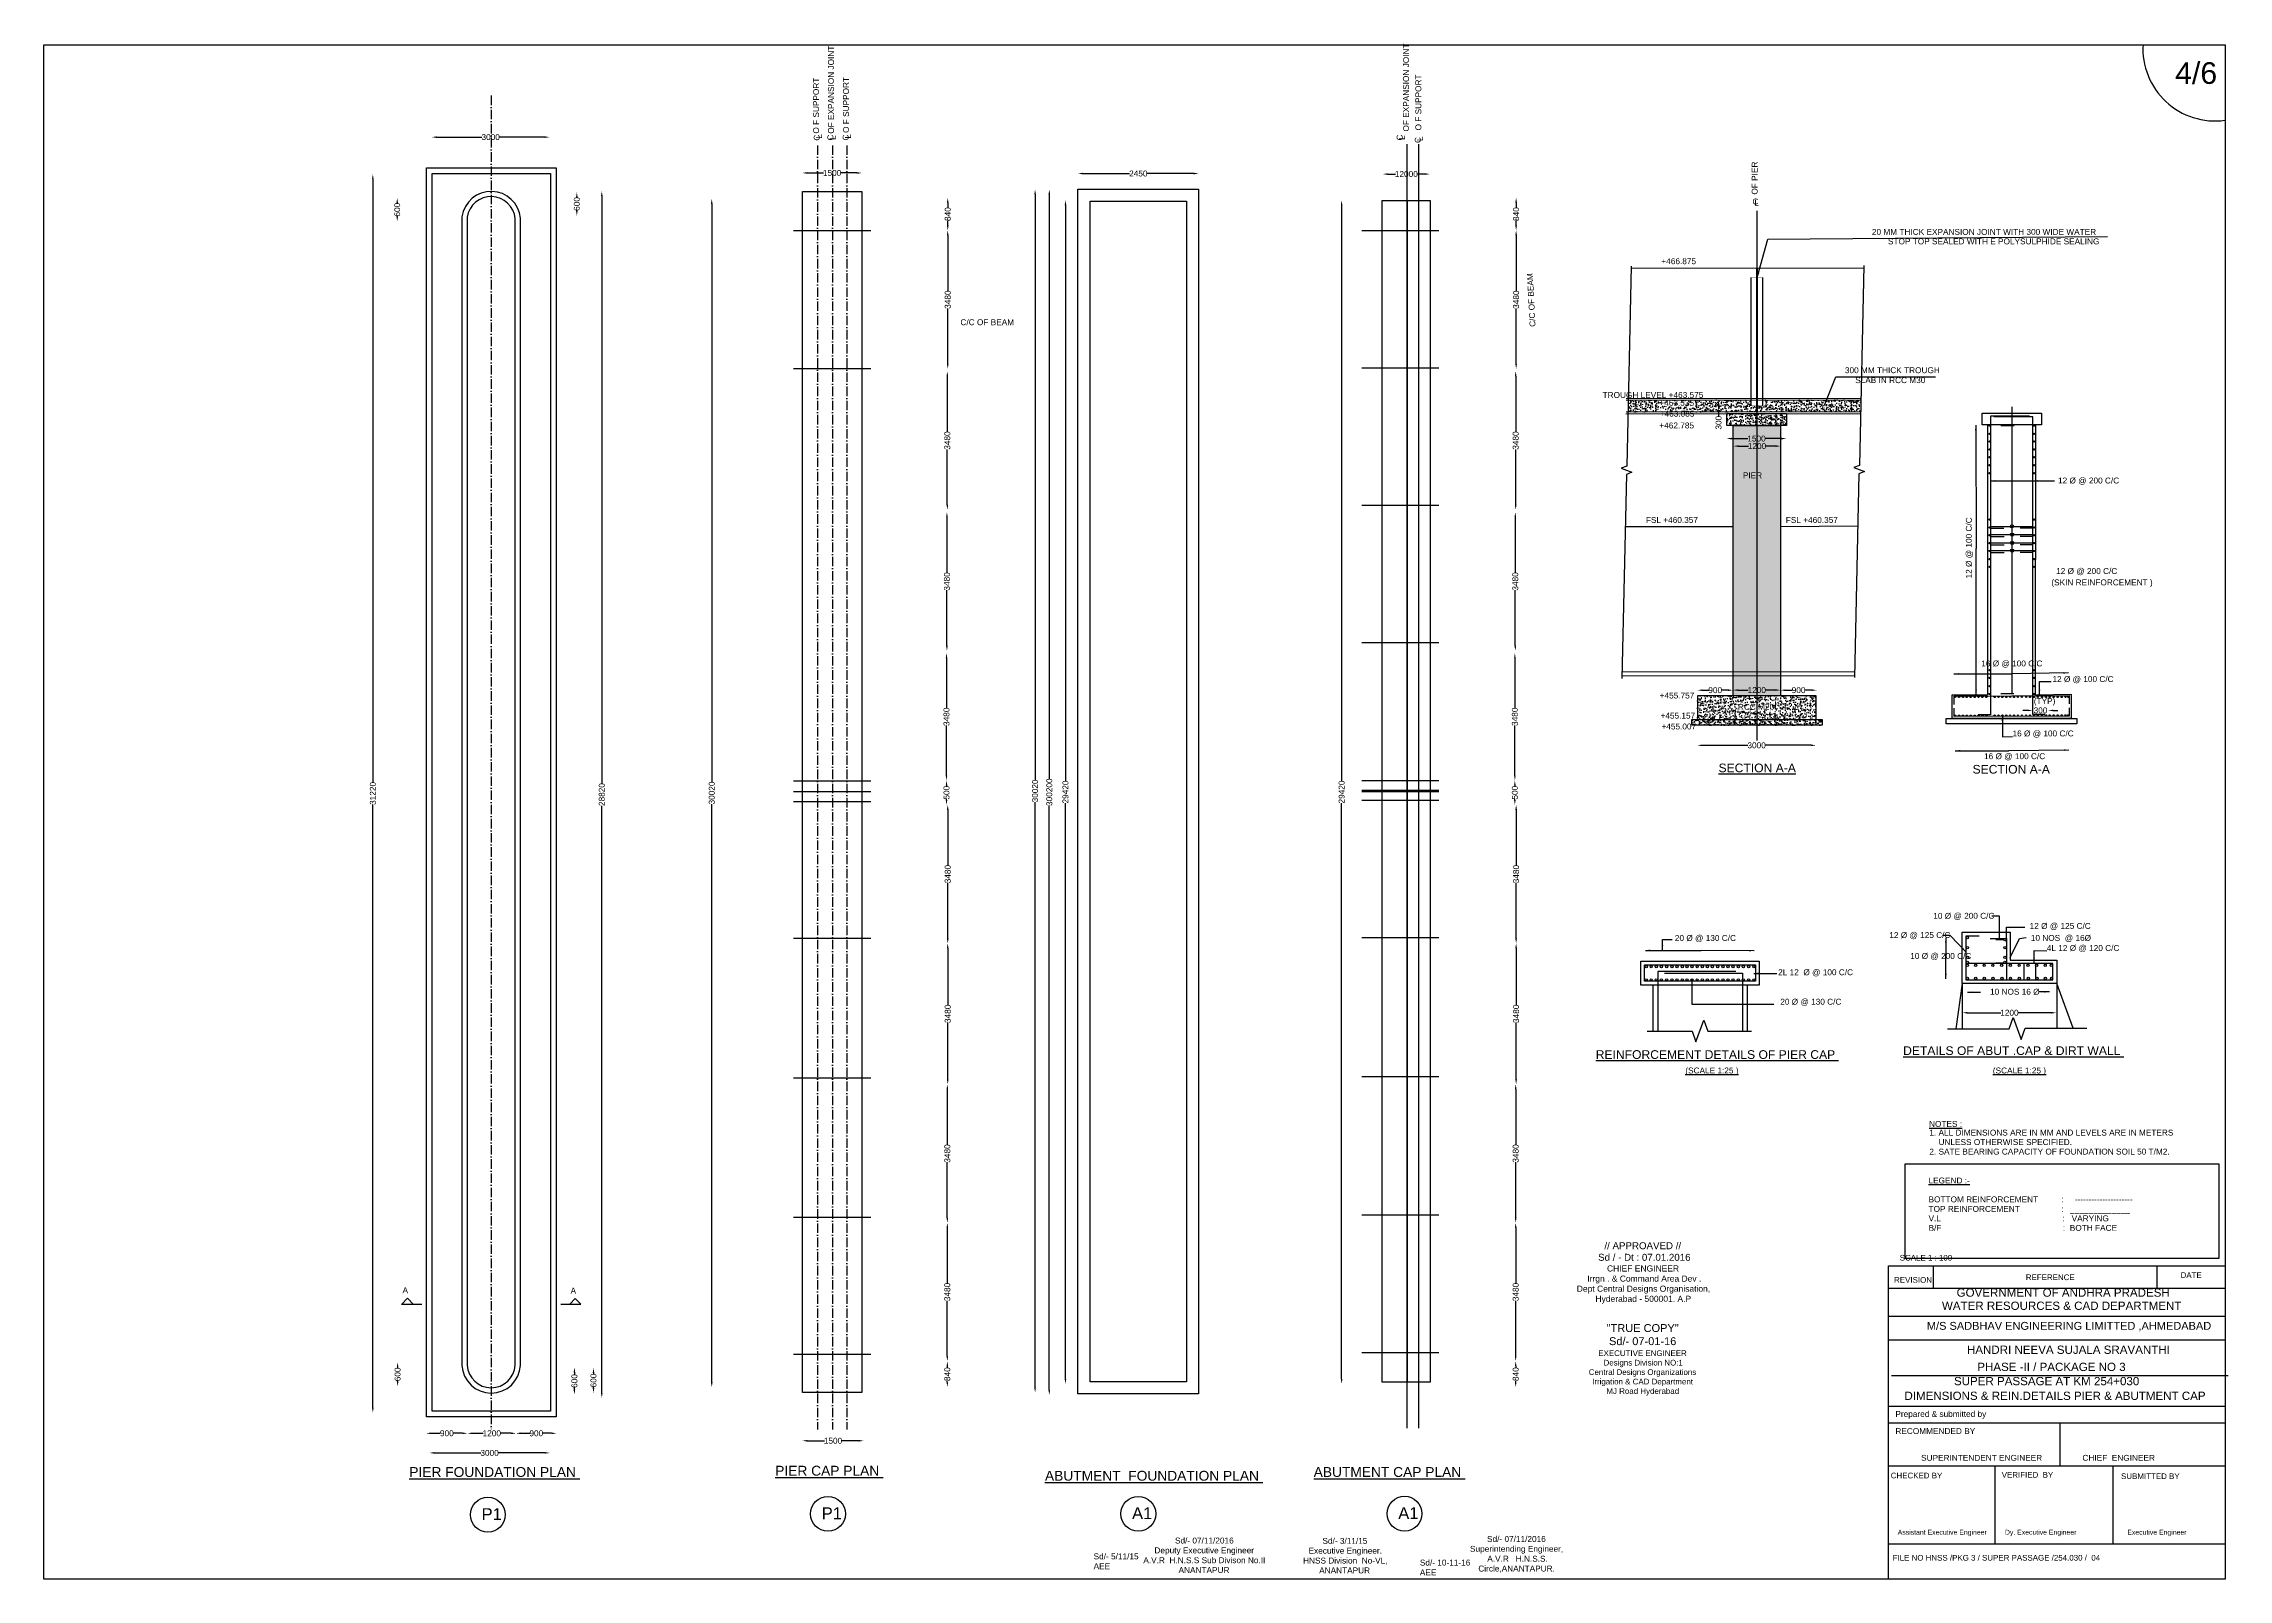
# Model space of a CAD drawing. Header units: millimetres. Extents: x 5124 to 2751694, y 2311 to 44877253.
# Drawn here: x 2696235 to 2751694, y 44838265 to 44877253 of the extents above.
import ezdxf

# ---------------------------------------------------------------- set-up
doc = ezdxf.new("R2010")
doc.units = ezdxf.units.MM
doc.header["$MEASUREMENT"] = 0
doc.linetypes.add('ACAD_ISO10W100', pattern=[18, 12, -3, 0, -3])
doc.layers.add('DRAWING', color=2, linetype='Continuous')
doc.layers.add('TEXT', color=7, linetype='Continuous')
doc.styles.get("Standard").update_dxf_attribs({"font": 'arial.ttf', "height": 150})
doc.dimstyles.get("Standard").update_dxf_attribs({"dimtxt": 150, "dimasz": 125, "dimexe": 0.18, "dimexo": 0.0625, "dimgap": 0.09, "dimtad": 0, "dimdec": 0, "dimzin": 0, "dimdsep": 46, "dimtxsty": 'Standard', "dimcen": 0.09, "dimse1": 1, "dimse2": 1, "dimadec": 0, "dimazin": 0, "dimtfac": 1, "dimtdec": 0, "dimtofl": 0, "dimtmove": 0, "dimatfit": 3, "dimfxl": 1, "dimtolj": 1, "dimtzin": 0, "dimarcsym": 0})
pattern_1 = [(50, (0, 0), (179.31504565, -15.68803375), [18.75, -206.25]), (355, (0, 0), (-34.6878334, 188.0480334), [15, -165]), (100.4514, (14.94, -1.3), (144.6273454, 172.3598855), [15.9350475, -175.285528]), (46.1842, (0, 50), (266.8102622, -41.3797536), [28.125, -309.375]), (96.6356, (22.23, 46.55), (233.6656764, 243.5294677), [23.902572, -262.92825]), (351.1842, (0, 50), (233.6654863, 243.5296502), [22.5, -247.5]), (21, (25, 37.5), (149.22676303, -100.65472267), [18.75, -206.25]), (326, (25, 37.5), (60.828833, 181.28751126), [15, -165]), (71.4514, (37.44, 29.11), (210.05565715, 80.6326242), [15.9350475, -175.285528]), (37.5, (0, 0), (3.03996383, 83.22346346), [0, -163, 0, -167.5, 0, -165.625]), (7.5, (0, 0), (65.76738436, 98.60292797), [0, -95.5, 0, -159.25, 0, -63.125]), (327.5, (-55.75, 0), (133.45560904, -5.63871793), [0, -62.5, 0, -195, 0, -258.75]), (317.5, (-80.75, 0), (145.79654234, 25.02624558), [0, -81.25, 0, -129.5, 0, -183.75])]

# ---------------------------------------------------------------- blocks, each defined once
blk = doc.blocks.new('*D4')
at = {"layer": 'Defpoints', "color": 0, "transparency": 16777216}
for p in [(2706086, 44874895), (2709077, 44874881), (2709077, 44874881)]:
    blk.add_point(p, dxfattribs=at)
at = {"layer": 'TEXT', "color": 0, "lineweight": -2, "transparency": 16777216}
for p, q in [((2706211, 44874881), (2707358, 44874881)), ((2708952, 44874881), (2707805, 44874881))]:
    blk.add_line(p, q, dxfattribs=at)
at = {"layer": 'TEXT', "color": 0, "transparency": 16777216}
for points in [[(2706211, 44874901), (2706211, 44874860), (2706086, 44874881)], [(2708952, 44874901), (2708952, 44874860), (2709077, 44874881)]]:
    blk.add_solid(points, dxfattribs=at)
at = {"layer": 'TEXT', "color": 0, "transparency": 16777216, "insert": (2707582, 44874881), "char_height": 150, "attachment_point": 5}
blk.add_mtext('\\A1;3000', dxfattribs=at)
blk = doc.blocks.new('*D5')
at = {"layer": 'Defpoints', "color": 0, "transparency": 16777216}
for p in [(2704660, 44873939), (2704591, 44842496), (2704660, 44842496)]:
    blk.add_point(p, dxfattribs=at)
at = {"layer": 'TEXT', "color": 0, "lineweight": -2, "transparency": 16777216}
for p, q in [((2704591, 44873814), (2704591, 44858500)), ((2704591, 44842621), (2704591, 44857936))]:
    blk.add_line(p, q, dxfattribs=at)
at = {"layer": 'TEXT', "color": 0, "transparency": 16777216}
for points in [[(2704570, 44873814), (2704611, 44873814), (2704591, 44873939)], [(2704570, 44842621), (2704611, 44842621), (2704591, 44842496)]]:
    blk.add_solid(points, dxfattribs=at)
at = {"layer": 'TEXT', "color": 0, "transparency": 16777216, "insert": (2704591, 44858218), "char_height": 150, "attachment_point": 5, "rotation": 90}
blk.add_mtext('\\A1;31220', dxfattribs=at)
blk = doc.blocks.new('*D6')
at = {"layer": 'Defpoints', "color": 0, "transparency": 16777216}
for p in [(2705182, 44873334), (2705182, 44872743), (2705209, 44872743)]:
    blk.add_point(p, dxfattribs=at)
at = {"layer": 'TEXT', "color": 0, "lineweight": -2, "transparency": 16777216}
for p, q in [((2705209, 44873209), (2705209, 44873204)), ((2705209, 44872868), (2705209, 44872873))]:
    blk.add_line(p, q, dxfattribs=at)
at = {"layer": 'TEXT', "color": 0, "transparency": 16777216}
for points in [[(2705189, 44873209), (2705230, 44873209), (2705209, 44873334)], [(2705189, 44872868), (2705230, 44872868), (2705209, 44872743)]]:
    blk.add_solid(points, dxfattribs=at)
at = {"layer": 'TEXT', "color": 0, "transparency": 16777216, "insert": (2705209, 44873039), "char_height": 150, "attachment_point": 5, "rotation": 90}
blk.add_mtext('\\A1;600', dxfattribs=at)
blk = doc.blocks.new('*D7')
at = {"layer": 'Defpoints', "color": 0, "transparency": 16777216}
for p in [(2709721, 44873482), (2709721, 44872886), (2709769, 44872886)]:
    blk.add_point(p, dxfattribs=at)
at = {"layer": 'TEXT', "color": 0, "lineweight": -2, "transparency": 16777216}
for p, q in [((2709769, 44873357), (2709769, 44873350)), ((2709769, 44873011), (2709769, 44873018))]:
    blk.add_line(p, q, dxfattribs=at)
at = {"layer": 'TEXT', "color": 0, "transparency": 16777216}
for points in [[(2709748, 44873357), (2709790, 44873357), (2709769, 44873482)], [(2709748, 44873011), (2709790, 44873011), (2709769, 44872886)]]:
    blk.add_solid(points, dxfattribs=at)
at = {"layer": 'TEXT', "color": 0, "transparency": 16777216, "insert": (2709769, 44873184), "char_height": 150, "attachment_point": 5, "rotation": 90}
blk.add_mtext('\\A1;600', dxfattribs=at)
blk = doc.blocks.new('*D8')
at = {"layer": 'Defpoints', "color": 0, "transparency": 16777216}
for p in [(2710243, 44873508), (2710243, 44842870), (2710403, 44842870)]:
    blk.add_point(p, dxfattribs=at)
at = {"layer": 'TEXT', "color": 0, "lineweight": -2, "transparency": 16777216}
for p, q in [((2710403, 44873383), (2710403, 44858472)), ((2710403, 44842995), (2710403, 44857906))]:
    blk.add_line(p, q, dxfattribs=at)
at = {"layer": 'TEXT', "color": 0, "transparency": 16777216}
for points in [[(2710382, 44873383), (2710424, 44873383), (2710403, 44873508)], [(2710382, 44842995), (2710424, 44842995), (2710403, 44842870)]]:
    blk.add_solid(points, dxfattribs=at)
at = {"layer": 'TEXT', "color": 0, "transparency": 16777216, "insert": (2710403, 44858189), "char_height": 150, "attachment_point": 5, "rotation": 90}
blk.add_mtext('\\A1;28820', dxfattribs=at)
blk = doc.blocks.new('*D9')
at = {"layer": 'Defpoints', "color": 0, "transparency": 16777216}
for p in [(2710192, 44843629), (2710243, 44843629), (2710243, 44842994)]:
    blk.add_point(p, dxfattribs=at)
at = {"layer": 'TEXT', "color": 0, "lineweight": -2, "transparency": 16777216}
for p, q in [((2710192, 44843504), (2710192, 44843477)), ((2710192, 44843119), (2710192, 44843146))]:
    blk.add_line(p, q, dxfattribs=at)
at = {"layer": 'TEXT', "color": 0, "transparency": 16777216}
for points in [[(2710171, 44843504), (2710213, 44843504), (2710192, 44843629)], [(2710171, 44843119), (2710213, 44843119), (2710192, 44842994)]]:
    blk.add_solid(points, dxfattribs=at)
at = {"layer": 'TEXT', "color": 0, "transparency": 16777216, "insert": (2710192, 44843312), "char_height": 150, "attachment_point": 5, "rotation": 90}
blk.add_mtext('\\A1;600', dxfattribs=at)
blk = doc.blocks.new('*D10')
at = {"layer": 'Defpoints', "color": 0, "transparency": 16777216}
for p in [(2705943, 44841976), (2706994, 44841976), (2706994, 44841972)]:
    blk.add_point(p, dxfattribs=at)
at = {"layer": 'TEXT', "color": 0, "lineweight": -2, "transparency": 16777216}
for p, q in [((2706068, 44841972), (2706303, 44841972)), ((2706869, 44841972), (2706634, 44841972))]:
    blk.add_line(p, q, dxfattribs=at)
at = {"layer": 'TEXT', "color": 0, "transparency": 16777216}
for points in [[(2706068, 44841993), (2706068, 44841951), (2705943, 44841972)], [(2706869, 44841993), (2706869, 44841951), (2706994, 44841972)]]:
    blk.add_solid(points, dxfattribs=at)
at = {"layer": 'TEXT', "color": 0, "transparency": 16777216, "insert": (2706469, 44841972), "char_height": 150, "attachment_point": 5}
blk.add_mtext('\\A1;900', dxfattribs=at)
blk = doc.blocks.new('*D11')
at = {"layer": 'Defpoints', "color": 0, "transparency": 16777216}
for p in [(2706994, 44841972), (2708225, 44841972), (2708225, 44841972)]:
    blk.add_point(p, dxfattribs=at)
at = {"layer": 'TEXT', "color": 0, "lineweight": -2, "transparency": 16777216}
for p, q in [((2707119, 44841972), (2707393, 44841972)), ((2708100, 44841972), (2707826, 44841972))]:
    blk.add_line(p, q, dxfattribs=at)
at = {"layer": 'TEXT', "color": 0, "transparency": 16777216}
for points in [[(2707119, 44841993), (2707119, 44841951), (2706994, 44841972)], [(2708100, 44841993), (2708100, 44841951), (2708225, 44841972)]]:
    blk.add_solid(points, dxfattribs=at)
at = {"layer": 'TEXT', "color": 0, "transparency": 16777216, "insert": (2707610, 44841972), "char_height": 150, "attachment_point": 5}
blk.add_mtext('\\A1;1200', dxfattribs=at)
blk = doc.blocks.new('*D12')
at = {"layer": 'Defpoints', "color": 0, "transparency": 16777216}
for p in [(2708225, 44841972), (2709255, 44841972), (2709255, 44841972)]:
    blk.add_point(p, dxfattribs=at)
at = {"layer": 'TEXT', "color": 0, "lineweight": -2, "transparency": 16777216}
for p, q in [((2708350, 44841972), (2708574, 44841972)), ((2709130, 44841972), (2708905, 44841972))]:
    blk.add_line(p, q, dxfattribs=at)
at = {"layer": 'TEXT', "color": 0, "transparency": 16777216}
for points in [[(2708350, 44841993), (2708350, 44841951), (2708225, 44841972)], [(2709130, 44841993), (2709130, 44841951), (2709255, 44841972)]]:
    blk.add_solid(points, dxfattribs=at)
at = {"layer": 'TEXT', "color": 0, "transparency": 16777216, "insert": (2708740, 44841972), "char_height": 150, "attachment_point": 5}
blk.add_mtext('\\A1;900', dxfattribs=at)
blk = doc.blocks.new('*D13')
at = {"layer": 'Defpoints', "color": 0, "transparency": 16777216}
for p in [(2706027, 44841498), (2709082, 44841498), (2709082, 44841474)]:
    blk.add_point(p, dxfattribs=at)
at = {"layer": 'TEXT', "color": 0, "lineweight": -2, "transparency": 16777216}
for p, q in [((2706152, 44841474), (2707331, 44841474)), ((2708957, 44841474), (2707778, 44841474))]:
    blk.add_line(p, q, dxfattribs=at)
at = {"layer": 'TEXT', "color": 0, "transparency": 16777216}
for points in [[(2706152, 44841495), (2706152, 44841454), (2706027, 44841474)], [(2708957, 44841495), (2708957, 44841454), (2709082, 44841474)]]:
    blk.add_solid(points, dxfattribs=at)
at = {"layer": 'TEXT', "color": 0, "transparency": 16777216, "insert": (2707554, 44841474), "char_height": 150, "attachment_point": 5}
blk.add_mtext('\\A1;3000', dxfattribs=at)
blk = doc.blocks.new('*D14')
at = {"layer": 'Defpoints', "color": 0, "transparency": 16777216}
for p in [(2709708, 44843642), (2709726, 44843642), (2709726, 44842957)]:
    blk.add_point(p, dxfattribs=at)
at = {"layer": 'TEXT', "color": 0, "lineweight": -2, "transparency": 16777216}
for p, q in [((2709708, 44843517), (2709708, 44843465)), ((2709708, 44843082), (2709708, 44843134))]:
    blk.add_line(p, q, dxfattribs=at)
at = {"layer": 'TEXT', "color": 0, "transparency": 16777216}
for points in [[(2709687, 44843517), (2709729, 44843517), (2709708, 44843642)], [(2709687, 44843082), (2709729, 44843082), (2709708, 44842957)]]:
    blk.add_solid(points, dxfattribs=at)
at = {"layer": 'TEXT', "color": 0, "transparency": 16777216, "insert": (2709708, 44843300), "char_height": 150, "attachment_point": 5, "rotation": 90}
blk.add_mtext('\\A1;600', dxfattribs=at)
blk = doc.blocks.new('*D15')
at = {"layer": 'Defpoints', "color": 0, "transparency": 16777216}
for p in [(2705178, 44843772), (2705219, 44843772), (2705178, 44843164)]:
    blk.add_point(p, dxfattribs=at)
at = {"layer": 'TEXT', "color": 0, "lineweight": -2, "transparency": 16777216}
for p, q in [((2705219, 44843647), (2705219, 44843634)), ((2705219, 44843289), (2705219, 44843302))]:
    blk.add_line(p, q, dxfattribs=at)
at = {"layer": 'TEXT', "color": 0, "transparency": 16777216}
for points in [[(2705198, 44843647), (2705240, 44843647), (2705219, 44843772)], [(2705198, 44843289), (2705240, 44843289), (2705219, 44843164)]]:
    blk.add_solid(points, dxfattribs=at)
at = {"layer": 'TEXT', "color": 0, "transparency": 16777216, "insert": (2705219, 44843468), "char_height": 150, "attachment_point": 5, "rotation": 90}
blk.add_mtext('\\A1;600', dxfattribs=at)
blk = doc.blocks.new('*D16')
at = {"layer": 'Defpoints', "color": 0, "transparency": 16777216}
for p in [(2719177, 44873342), (2719177, 44872513), (2719185, 44872513)]:
    blk.add_point(p, dxfattribs=at)
at = {"layer": 'TEXT', "color": 0, "lineweight": -2, "transparency": 16777216}
for p, q in [((2719185, 44873217), (2719185, 44873093)), ((2719185, 44872638), (2719185, 44872762))]:
    blk.add_line(p, q, dxfattribs=at)
at = {"layer": 'TEXT', "color": 0, "transparency": 16777216}
for points in [[(2719164, 44873217), (2719206, 44873217), (2719185, 44873342)], [(2719164, 44872638), (2719206, 44872638), (2719185, 44872513)]]:
    blk.add_solid(points, dxfattribs=at)
at = {"layer": 'TEXT', "color": 0, "transparency": 16777216, "insert": (2719185, 44872927), "char_height": 150, "attachment_point": 5, "rotation": 90}
blk.add_mtext('\\A1;840', dxfattribs=at)
blk = doc.blocks.new('*D17')
at = {"layer": 'Defpoints', "color": 0, "transparency": 16777216}
for p in [(2719185, 44872513), (2719185, 44868998), (2719185, 44868998)]:
    blk.add_point(p, dxfattribs=at)
at = {"layer": 'TEXT', "color": 0, "lineweight": -2, "transparency": 16777216}
for p, q in [((2719185, 44872388), (2719185, 44870979)), ((2719185, 44869123), (2719185, 44870531))]:
    blk.add_line(p, q, dxfattribs=at)
at = {"layer": 'TEXT', "color": 0, "transparency": 16777216}
for points in [[(2719164, 44872388), (2719206, 44872388), (2719185, 44872513)], [(2719164, 44869123), (2719206, 44869123), (2719185, 44868998)]]:
    blk.add_solid(points, dxfattribs=at)
at = {"layer": 'TEXT', "color": 0, "transparency": 16777216, "insert": (2719185, 44870755), "char_height": 150, "attachment_point": 5, "rotation": 90}
blk.add_mtext('\\A1;3480', dxfattribs=at)
blk = doc.blocks.new('*D18')
at = {"layer": 'Defpoints', "color": 0, "transparency": 16777216}
for p in [(2719174, 44868935), (2719174, 44865420), (2719174, 44865420)]:
    blk.add_point(p, dxfattribs=at)
at = {"layer": 'TEXT', "color": 0, "lineweight": -2, "transparency": 16777216}
for p, q in [((2719174, 44868810), (2719174, 44867401)), ((2719174, 44865545), (2719174, 44866954))]:
    blk.add_line(p, q, dxfattribs=at)
at = {"layer": 'TEXT', "color": 0, "transparency": 16777216}
for points in [[(2719154, 44868810), (2719195, 44868810), (2719174, 44868935)], [(2719154, 44865545), (2719195, 44865545), (2719174, 44865420)]]:
    blk.add_solid(points, dxfattribs=at)
at = {"layer": 'TEXT', "color": 0, "transparency": 16777216, "insert": (2719174, 44867177), "char_height": 150, "attachment_point": 5, "rotation": 90}
blk.add_mtext('\\A1;3480', dxfattribs=at)
blk = doc.blocks.new('*D19')
at = {"layer": 'Defpoints', "color": 0, "transparency": 16777216}
for p in [(2719164, 44865357), (2719164, 44861842), (2719164, 44861842)]:
    blk.add_point(p, dxfattribs=at)
at = {"layer": 'TEXT', "color": 0, "lineweight": -2, "transparency": 16777216}
for p, q in [((2719164, 44865232), (2719164, 44863823)), ((2719164, 44861967), (2719164, 44863376))]:
    blk.add_line(p, q, dxfattribs=at)
at = {"layer": 'TEXT', "color": 0, "transparency": 16777216}
for points in [[(2719143, 44865232), (2719185, 44865232), (2719164, 44865357)], [(2719143, 44861967), (2719185, 44861967), (2719164, 44861842)]]:
    blk.add_solid(points, dxfattribs=at)
at = {"layer": 'TEXT', "color": 0, "transparency": 16777216, "insert": (2719164, 44863600), "char_height": 150, "attachment_point": 5, "rotation": 90}
blk.add_mtext('\\A1;3480', dxfattribs=at)
blk = doc.blocks.new('*D20')
at = {"layer": 'Defpoints', "color": 0, "transparency": 16777216}
for p in [(2719154, 44861779), (2719154, 44858548), (2719154, 44858548)]:
    blk.add_point(p, dxfattribs=at)
at = {"layer": 'TEXT', "color": 0, "lineweight": -2, "transparency": 16777216}
for p, q in [((2719154, 44861654), (2719154, 44860388)), ((2719154, 44858673), (2719154, 44859940))]:
    blk.add_line(p, q, dxfattribs=at)
at = {"layer": 'TEXT', "color": 0, "transparency": 16777216}
for points in [[(2719133, 44861654), (2719174, 44861654), (2719154, 44861779)], [(2719133, 44858673), (2719174, 44858673), (2719154, 44858548)]]:
    blk.add_solid(points, dxfattribs=at)
at = {"layer": 'TEXT', "color": 0, "transparency": 16777216, "insert": (2719154, 44860164), "char_height": 150, "attachment_point": 5, "rotation": 90}
blk.add_mtext('\\A1;3480', dxfattribs=at)
blk = doc.blocks.new('*D21')
at = {"layer": 'Defpoints', "color": 0, "transparency": 16777216}
for p in [(2719185, 44857926), (2719185, 44854411), (2719185, 44854411)]:
    blk.add_point(p, dxfattribs=at)
at = {"layer": 'TEXT', "color": 0, "lineweight": -2, "transparency": 16777216}
for p, q in [((2719185, 44857801), (2719185, 44856392)), ((2719185, 44854536), (2719185, 44855945))]:
    blk.add_line(p, q, dxfattribs=at)
at = {"layer": 'TEXT', "color": 0, "transparency": 16777216}
for points in [[(2719164, 44857801), (2719206, 44857801), (2719185, 44857926)], [(2719164, 44854536), (2719206, 44854536), (2719185, 44854411)]]:
    blk.add_solid(points, dxfattribs=at)
at = {"layer": 'TEXT', "color": 0, "transparency": 16777216, "insert": (2719185, 44856169), "char_height": 150, "attachment_point": 5, "rotation": 90}
blk.add_mtext('\\A1;3480', dxfattribs=at)
blk = doc.blocks.new('*D22')
at = {"layer": 'Defpoints', "color": 0, "transparency": 16777216}
for p in [(2719185, 44854411), (2719174, 44850833), (2719185, 44850833)]:
    blk.add_point(p, dxfattribs=at)
at = {"layer": 'TEXT', "color": 0, "lineweight": -2, "transparency": 16777216}
for p, q in [((2719185, 44854286), (2719185, 44852846)), ((2719185, 44850958), (2719185, 44852398))]:
    blk.add_line(p, q, dxfattribs=at)
at = {"layer": 'TEXT', "color": 0, "transparency": 16777216}
for points in [[(2719164, 44854286), (2719206, 44854286), (2719185, 44854411)], [(2719164, 44850958), (2719206, 44850958), (2719185, 44850833)]]:
    blk.add_solid(points, dxfattribs=at)
at = {"layer": 'TEXT', "color": 0, "transparency": 16777216, "insert": (2719185, 44852622), "char_height": 150, "attachment_point": 5, "rotation": 90}
blk.add_mtext('\\A1;3480', dxfattribs=at)
blk = doc.blocks.new('*D23')
at = {"layer": 'Defpoints', "color": 0, "transparency": 16777216}
for p in [(2719174, 44850833), (2719174, 44847318), (2719174, 44847318)]:
    blk.add_point(p, dxfattribs=at)
at = {"layer": 'TEXT', "color": 0, "lineweight": -2, "transparency": 16777216}
for p, q in [((2719174, 44850708), (2719174, 44849299)), ((2719174, 44847443), (2719174, 44848852))]:
    blk.add_line(p, q, dxfattribs=at)
at = {"layer": 'TEXT', "color": 0, "transparency": 16777216}
for points in [[(2719154, 44850708), (2719195, 44850708), (2719174, 44850833)], [(2719154, 44847443), (2719195, 44847443), (2719174, 44847318)]]:
    blk.add_solid(points, dxfattribs=at)
at = {"layer": 'TEXT', "color": 0, "transparency": 16777216, "insert": (2719174, 44849076), "char_height": 150, "attachment_point": 5, "rotation": 90}
blk.add_mtext('\\A1;3480', dxfattribs=at)
blk = doc.blocks.new('*D24')
at = {"layer": 'Defpoints', "color": 0, "transparency": 16777216}
for p in [(2719174, 44847318), (2719174, 44843803), (2719174, 44843803)]:
    blk.add_point(p, dxfattribs=at)
at = {"layer": 'TEXT', "color": 0, "lineweight": -2, "transparency": 16777216}
for p, q in [((2719174, 44847193), (2719174, 44845784)), ((2719174, 44843928), (2719174, 44845337))]:
    blk.add_line(p, q, dxfattribs=at)
at = {"layer": 'TEXT', "color": 0, "transparency": 16777216}
for points in [[(2719154, 44847193), (2719195, 44847193), (2719174, 44847318)], [(2719154, 44843928), (2719195, 44843928), (2719174, 44843803)]]:
    blk.add_solid(points, dxfattribs=at)
at = {"layer": 'TEXT', "color": 0, "transparency": 16777216, "insert": (2719174, 44845560), "char_height": 150, "attachment_point": 5, "rotation": 90}
blk.add_mtext('\\A1;3480', dxfattribs=at)
blk = doc.blocks.new('*D25')
at = {"layer": 'Defpoints', "color": 0, "transparency": 16777216}
for p in [(2719154, 44858548), (2719154, 44857926), (2719185, 44857926)]:
    blk.add_point(p, dxfattribs=at)
at = {"layer": 'TEXT', "color": 0, "lineweight": -2, "transparency": 16777216}
for p, q in [((2719154, 44858423), (2719154, 44858403)), ((2719154, 44858051), (2719154, 44858072))]:
    blk.add_line(p, q, dxfattribs=at)
at = {"layer": 'TEXT', "color": 0, "transparency": 16777216}
for points in [[(2719133, 44858423), (2719174, 44858423), (2719154, 44858548)], [(2719133, 44858051), (2719174, 44858051), (2719154, 44857926)]]:
    blk.add_solid(points, dxfattribs=at)
at = {"layer": 'TEXT', "color": 0, "transparency": 16777216, "insert": (2719154, 44858237), "char_height": 150, "attachment_point": 5, "rotation": 90}
blk.add_mtext('\\A1;500', dxfattribs=at)
blk = doc.blocks.new('*D26')
at = {"layer": 'Defpoints', "color": 0, "transparency": 16777216}
for p in [(2719174, 44843803), (2719174, 44843145), (2719174, 44843145)]:
    blk.add_point(p, dxfattribs=at)
at = {"layer": 'TEXT', "color": 0, "lineweight": -2, "transparency": 16777216}
for p, q in [((2719174, 44843678), (2719174, 44843639)), ((2719174, 44843270), (2719174, 44843308))]:
    blk.add_line(p, q, dxfattribs=at)
at = {"layer": 'TEXT', "color": 0, "transparency": 16777216}
for points in [[(2719154, 44843678), (2719195, 44843678), (2719174, 44843803)], [(2719154, 44843270), (2719195, 44843270), (2719174, 44843145)]]:
    blk.add_solid(points, dxfattribs=at)
at = {"layer": 'TEXT', "color": 0, "transparency": 16777216, "insert": (2719174, 44843474), "char_height": 150, "attachment_point": 5, "rotation": 90}
blk.add_mtext('\\A1;840', dxfattribs=at)
blk = doc.blocks.new('*D27')
at = {"layer": 'Defpoints', "color": 0, "transparency": 16777216}
for p in [(2721782, 44873553), (2721402, 44843009), (2721782, 44843009)]:
    blk.add_point(p, dxfattribs=at)
at = {"layer": 'TEXT', "color": 0, "lineweight": -2, "transparency": 16777216}
for p, q in [((2721402, 44873428), (2721402, 44858563)), ((2721402, 44843134), (2721402, 44857999))]:
    blk.add_line(p, q, dxfattribs=at)
at = {"layer": 'TEXT', "color": 0, "transparency": 16777216}
for points in [[(2721382, 44873428), (2721423, 44873428), (2721402, 44873553)], [(2721382, 44843134), (2721423, 44843134), (2721402, 44843009)]]:
    blk.add_solid(points, dxfattribs=at)
at = {"layer": 'TEXT', "color": 0, "transparency": 16777216, "insert": (2721402, 44858281), "char_height": 150, "attachment_point": 5, "rotation": 90}
blk.add_mtext('\\A1;30020', dxfattribs=at)
blk = doc.blocks.new('*D28')
at = {"layer": 'Defpoints', "color": 0, "transparency": 16777216}
for p in [(2721782, 44873553), (2721763, 44842946), (2721782, 44842946)]:
    blk.add_point(p, dxfattribs=at)
at = {"layer": 'TEXT', "color": 0, "lineweight": -2, "transparency": 16777216}
for p, q in [((2721763, 44873428), (2721763, 44858590)), ((2721763, 44843071), (2721763, 44857909))]:
    blk.add_line(p, q, dxfattribs=at)
at = {"layer": 'TEXT', "color": 0, "transparency": 16777216}
for points in [[(2721742, 44873428), (2721784, 44873428), (2721763, 44873553)], [(2721742, 44843071), (2721784, 44843071), (2721763, 44842946)]]:
    blk.add_solid(points, dxfattribs=at)
at = {"layer": 'TEXT', "color": 0, "transparency": 16777216, "insert": (2721763, 44858249), "char_height": 150, "attachment_point": 5, "rotation": 90}
blk.add_mtext('\\A1;300200', dxfattribs=at)
blk = doc.blocks.new('*D29')
at = {"layer": 'Defpoints', "color": 0, "transparency": 16777216}
for p in [(2722131, 44873277), (2722131, 44843229), (2722174, 44843229)]:
    blk.add_point(p, dxfattribs=at)
at = {"layer": 'TEXT', "color": 0, "lineweight": -2, "transparency": 16777216}
for p, q in [((2722174, 44873152), (2722174, 44858536)), ((2722174, 44843354), (2722174, 44857969))]:
    blk.add_line(p, q, dxfattribs=at)
at = {"layer": 'TEXT', "color": 0, "transparency": 16777216}
for points in [[(2722153, 44873152), (2722195, 44873152), (2722174, 44873277)], [(2722153, 44843354), (2722195, 44843354), (2722174, 44843229)]]:
    blk.add_solid(points, dxfattribs=at)
at = {"layer": 'TEXT', "color": 0, "transparency": 16777216, "insert": (2722174, 44858253), "char_height": 150, "attachment_point": 5, "rotation": 90}
blk.add_mtext('\\A1;29420', dxfattribs=at)
blk = doc.blocks.new('*D30')
at = {"layer": 'Defpoints', "color": 0, "transparency": 16777216}
for p in [(2722492, 44873557), (2725554, 44873956), (2725554, 44873557)]:
    blk.add_point(p, dxfattribs=at)
at = {"layer": 'TEXT', "color": 0, "lineweight": -2, "transparency": 16777216}
for p, q in [((2722617, 44873956), (2723798, 44873956)), ((2725429, 44873956), (2724248, 44873956))]:
    blk.add_line(p, q, dxfattribs=at)
at = {"layer": 'TEXT', "color": 0, "transparency": 16777216}
for points in [[(2722617, 44873977), (2722617, 44873935), (2722492, 44873956)], [(2725429, 44873977), (2725429, 44873935), (2725554, 44873956)]]:
    blk.add_solid(points, dxfattribs=at)
at = {"layer": 'TEXT', "color": 0, "transparency": 16777216, "insert": (2724023, 44873956), "char_height": 150, "attachment_point": 5}
blk.add_mtext('\\A1;2450', dxfattribs=at)
blk = doc.blocks.new('*D31')
at = {"layer": 'Defpoints', "color": 0, "transparency": 16777216}
for p in [(2733606, 44873342), (2733606, 44872513), (2733614, 44872513)]:
    blk.add_point(p, dxfattribs=at)
at = {"layer": 'TEXT', "color": 0, "lineweight": -2, "transparency": 16777216}
for p, q in [((2733614, 44873217), (2733614, 44873093)), ((2733614, 44872638), (2733614, 44872762))]:
    blk.add_line(p, q, dxfattribs=at)
at = {"layer": 'TEXT', "color": 0, "transparency": 16777216}
for points in [[(2733593, 44873217), (2733635, 44873217), (2733614, 44873342)], [(2733593, 44872638), (2733635, 44872638), (2733614, 44872513)]]:
    blk.add_solid(points, dxfattribs=at)
at = {"layer": 'TEXT', "color": 0, "transparency": 16777216, "insert": (2733614, 44872927), "char_height": 150, "attachment_point": 5, "rotation": 90}
blk.add_mtext('\\A1;840', dxfattribs=at)
blk = doc.blocks.new('*D32')
at = {"layer": 'Defpoints', "color": 0, "transparency": 16777216}
for p in [(2733614, 44872513), (2733614, 44868998), (2733614, 44868998)]:
    blk.add_point(p, dxfattribs=at)
at = {"layer": 'TEXT', "color": 0, "lineweight": -2, "transparency": 16777216}
for p, q in [((2733614, 44872388), (2733614, 44870979)), ((2733614, 44869123), (2733614, 44870531))]:
    blk.add_line(p, q, dxfattribs=at)
at = {"layer": 'TEXT', "color": 0, "transparency": 16777216}
for points in [[(2733593, 44872388), (2733635, 44872388), (2733614, 44872513)], [(2733593, 44869123), (2733635, 44869123), (2733614, 44868998)]]:
    blk.add_solid(points, dxfattribs=at)
at = {"layer": 'TEXT', "color": 0, "transparency": 16777216, "insert": (2733614, 44870755), "char_height": 150, "attachment_point": 5, "rotation": 90}
blk.add_mtext('\\A1;3480', dxfattribs=at)
blk = doc.blocks.new('*D33')
at = {"layer": 'Defpoints', "color": 0, "transparency": 16777216}
for p in [(2733603, 44868935), (2733603, 44865420), (2733603, 44865420)]:
    blk.add_point(p, dxfattribs=at)
at = {"layer": 'TEXT', "color": 0, "lineweight": -2, "transparency": 16777216}
for p, q in [((2733603, 44868810), (2733603, 44867401)), ((2733603, 44865545), (2733603, 44866954))]:
    blk.add_line(p, q, dxfattribs=at)
at = {"layer": 'TEXT', "color": 0, "transparency": 16777216}
for points in [[(2733582, 44868810), (2733624, 44868810), (2733603, 44868935)], [(2733582, 44865545), (2733624, 44865545), (2733603, 44865420)]]:
    blk.add_solid(points, dxfattribs=at)
at = {"layer": 'TEXT', "color": 0, "transparency": 16777216, "insert": (2733603, 44867177), "char_height": 150, "attachment_point": 5, "rotation": 90}
blk.add_mtext('\\A1;3480', dxfattribs=at)
blk = doc.blocks.new('*D34')
at = {"layer": 'Defpoints', "color": 0, "transparency": 16777216}
for p in [(2733593, 44865357), (2733593, 44861842), (2733593, 44861842)]:
    blk.add_point(p, dxfattribs=at)
at = {"layer": 'TEXT', "color": 0, "lineweight": -2, "transparency": 16777216}
for p, q in [((2733593, 44865232), (2733593, 44863823)), ((2733593, 44861967), (2733593, 44863376))]:
    blk.add_line(p, q, dxfattribs=at)
at = {"layer": 'TEXT', "color": 0, "transparency": 16777216}
for points in [[(2733572, 44865232), (2733614, 44865232), (2733593, 44865357)], [(2733572, 44861967), (2733614, 44861967), (2733593, 44861842)]]:
    blk.add_solid(points, dxfattribs=at)
at = {"layer": 'TEXT', "color": 0, "transparency": 16777216, "insert": (2733593, 44863600), "char_height": 150, "attachment_point": 5, "rotation": 90}
blk.add_mtext('\\A1;3480', dxfattribs=at)
blk = doc.blocks.new('*D35')
at = {"layer": 'Defpoints', "color": 0, "transparency": 16777216}
for p in [(2733582, 44861779), (2733582, 44858548), (2733582, 44858548)]:
    blk.add_point(p, dxfattribs=at)
at = {"layer": 'TEXT', "color": 0, "lineweight": -2, "transparency": 16777216}
for p, q in [((2733582, 44861654), (2733582, 44860388)), ((2733582, 44858673), (2733582, 44859940))]:
    blk.add_line(p, q, dxfattribs=at)
at = {"layer": 'TEXT', "color": 0, "transparency": 16777216}
for points in [[(2733562, 44861654), (2733603, 44861654), (2733582, 44861779)], [(2733562, 44858673), (2733603, 44858673), (2733582, 44858548)]]:
    blk.add_solid(points, dxfattribs=at)
at = {"layer": 'TEXT', "color": 0, "transparency": 16777216, "insert": (2733582, 44860164), "char_height": 150, "attachment_point": 5, "rotation": 90}
blk.add_mtext('\\A1;3480', dxfattribs=at)
blk = doc.blocks.new('*D36')
at = {"layer": 'Defpoints', "color": 0, "transparency": 16777216}
for p in [(2733614, 44857926), (2733614, 44854411), (2733614, 44854411)]:
    blk.add_point(p, dxfattribs=at)
at = {"layer": 'TEXT', "color": 0, "lineweight": -2, "transparency": 16777216}
for p, q in [((2733614, 44857801), (2733614, 44856392)), ((2733614, 44854536), (2733614, 44855945))]:
    blk.add_line(p, q, dxfattribs=at)
at = {"layer": 'TEXT', "color": 0, "transparency": 16777216}
for points in [[(2733593, 44857801), (2733635, 44857801), (2733614, 44857926)], [(2733593, 44854536), (2733635, 44854536), (2733614, 44854411)]]:
    blk.add_solid(points, dxfattribs=at)
at = {"layer": 'TEXT', "color": 0, "transparency": 16777216, "insert": (2733614, 44856169), "char_height": 150, "attachment_point": 5, "rotation": 90}
blk.add_mtext('\\A1;3480', dxfattribs=at)
blk = doc.blocks.new('*D37')
at = {"layer": 'Defpoints', "color": 0, "transparency": 16777216}
for p in [(2733614, 44854411), (2733603, 44850833), (2733614, 44850833)]:
    blk.add_point(p, dxfattribs=at)
at = {"layer": 'TEXT', "color": 0, "lineweight": -2, "transparency": 16777216}
for p, q in [((2733614, 44854286), (2733614, 44852846)), ((2733614, 44850958), (2733614, 44852398))]:
    blk.add_line(p, q, dxfattribs=at)
at = {"layer": 'TEXT', "color": 0, "transparency": 16777216}
for points in [[(2733593, 44854286), (2733635, 44854286), (2733614, 44854411)], [(2733593, 44850958), (2733635, 44850958), (2733614, 44850833)]]:
    blk.add_solid(points, dxfattribs=at)
at = {"layer": 'TEXT', "color": 0, "transparency": 16777216, "insert": (2733614, 44852622), "char_height": 150, "attachment_point": 5, "rotation": 90}
blk.add_mtext('\\A1;3480', dxfattribs=at)
blk = doc.blocks.new('*D38')
at = {"layer": 'Defpoints', "color": 0, "transparency": 16777216}
for p in [(2733603, 44850833), (2733603, 44847318), (2733603, 44847318)]:
    blk.add_point(p, dxfattribs=at)
at = {"layer": 'TEXT', "color": 0, "lineweight": -2, "transparency": 16777216}
for p, q in [((2733603, 44850708), (2733603, 44849299)), ((2733603, 44847443), (2733603, 44848852))]:
    blk.add_line(p, q, dxfattribs=at)
at = {"layer": 'TEXT', "color": 0, "transparency": 16777216}
for points in [[(2733582, 44850708), (2733624, 44850708), (2733603, 44850833)], [(2733582, 44847443), (2733624, 44847443), (2733603, 44847318)]]:
    blk.add_solid(points, dxfattribs=at)
at = {"layer": 'TEXT', "color": 0, "transparency": 16777216, "insert": (2733603, 44849076), "char_height": 150, "attachment_point": 5, "rotation": 90}
blk.add_mtext('\\A1;3480', dxfattribs=at)
blk = doc.blocks.new('*D39')
at = {"layer": 'Defpoints', "color": 0, "transparency": 16777216}
for p in [(2733603, 44847318), (2733603, 44843803), (2733603, 44843803)]:
    blk.add_point(p, dxfattribs=at)
at = {"layer": 'TEXT', "color": 0, "lineweight": -2, "transparency": 16777216}
for p, q in [((2733603, 44847193), (2733603, 44845784)), ((2733603, 44843928), (2733603, 44845337))]:
    blk.add_line(p, q, dxfattribs=at)
at = {"layer": 'TEXT', "color": 0, "transparency": 16777216}
for points in [[(2733582, 44847193), (2733624, 44847193), (2733603, 44847318)], [(2733582, 44843928), (2733624, 44843928), (2733603, 44843803)]]:
    blk.add_solid(points, dxfattribs=at)
at = {"layer": 'TEXT', "color": 0, "transparency": 16777216, "insert": (2733603, 44845560), "char_height": 150, "attachment_point": 5, "rotation": 90}
blk.add_mtext('\\A1;3480', dxfattribs=at)
blk = doc.blocks.new('*D40')
at = {"layer": 'Defpoints', "color": 0, "transparency": 16777216}
for p in [(2733582, 44858548), (2733582, 44857926), (2733614, 44857926)]:
    blk.add_point(p, dxfattribs=at)
at = {"layer": 'TEXT', "color": 0, "lineweight": -2, "transparency": 16777216}
for p, q in [((2733582, 44858423), (2733582, 44858403)), ((2733582, 44858051), (2733582, 44858072))]:
    blk.add_line(p, q, dxfattribs=at)
at = {"layer": 'TEXT', "color": 0, "transparency": 16777216}
for points in [[(2733562, 44858423), (2733603, 44858423), (2733582, 44858548)], [(2733562, 44858051), (2733603, 44858051), (2733582, 44857926)]]:
    blk.add_solid(points, dxfattribs=at)
at = {"layer": 'TEXT', "color": 0, "transparency": 16777216, "insert": (2733582, 44858237), "char_height": 150, "attachment_point": 5, "rotation": 90}
blk.add_mtext('\\A1;500', dxfattribs=at)
blk = doc.blocks.new('*D41')
at = {"layer": 'Defpoints', "color": 0, "transparency": 16777216}
for p in [(2733603, 44843803), (2733603, 44843145), (2733603, 44843145)]:
    blk.add_point(p, dxfattribs=at)
at = {"layer": 'TEXT', "color": 0, "lineweight": -2, "transparency": 16777216}
for p, q in [((2733603, 44843678), (2733603, 44843639)), ((2733603, 44843270), (2733603, 44843308))]:
    blk.add_line(p, q, dxfattribs=at)
at = {"layer": 'TEXT', "color": 0, "transparency": 16777216}
for points in [[(2733582, 44843678), (2733624, 44843678), (2733603, 44843803)], [(2733582, 44843270), (2733624, 44843270), (2733603, 44843145)]]:
    blk.add_solid(points, dxfattribs=at)
at = {"layer": 'TEXT', "color": 0, "transparency": 16777216, "insert": (2733603, 44843474), "char_height": 150, "attachment_point": 5, "rotation": 90}
blk.add_mtext('\\A1;840', dxfattribs=at)
blk = doc.blocks.new('*D42')
at = {"layer": 'Defpoints', "color": 0, "transparency": 16777216}
for p in [(2729142, 44873277), (2729142, 44843229), (2729184, 44843229)]:
    blk.add_point(p, dxfattribs=at)
at = {"layer": 'TEXT', "color": 0, "lineweight": -2, "transparency": 16777216}
for p, q in [((2729184, 44873152), (2729184, 44858536)), ((2729184, 44843354), (2729184, 44857969))]:
    blk.add_line(p, q, dxfattribs=at)
at = {"layer": 'TEXT', "color": 0, "transparency": 16777216}
for points in [[(2729164, 44873152), (2729205, 44873152), (2729184, 44873277)], [(2729164, 44843354), (2729205, 44843354), (2729184, 44843229)]]:
    blk.add_solid(points, dxfattribs=at)
at = {"layer": 'TEXT', "color": 0, "transparency": 16777216, "insert": (2729184, 44858253), "char_height": 150, "attachment_point": 5, "rotation": 90}
blk.add_mtext('\\A1;29420', dxfattribs=at)
blk = doc.blocks.new('*D43')
at = {"layer": 'Defpoints', "color": 0, "transparency": 16777216}
for p in [(2738691, 44868208), (2738691, 44867921), (2738753, 44867921)]:
    blk.add_point(p, dxfattribs=at)
at = {"layer": 'TEXT', "color": 0, "lineweight": -2, "transparency": 16777216}
for p, q in [((2738753, 44868083), (2738753, 44868046)), ((2738753, 44867921), (2738753, 44867796))]:
    blk.add_line(p, q, dxfattribs=at)
at = {"layer": 'TEXT', "color": 0, "transparency": 16777216}
for points in [[(2738732, 44868083), (2738774, 44868083), (2738753, 44868208)], [(2738732, 44868046), (2738774, 44868046), (2738753, 44867921)]]:
    blk.add_solid(points, dxfattribs=at)
at = {"layer": 'TEXT', "color": 0, "transparency": 16777216, "insert": (2738753, 44867630), "char_height": 150, "attachment_point": 5, "rotation": 90}
blk.add_mtext('\\A1;300', dxfattribs=at)
blk = doc.blocks.new('*D44')
at = {"layer": 'Defpoints', "color": 0, "transparency": 16777216}
for p in [(2738957, 44867556), (2740475, 44867556), (2740475, 44867227)]:
    blk.add_point(p, dxfattribs=at)
at = {"layer": 'TEXT', "color": 0, "lineweight": -2, "transparency": 16777216}
for p, q in [((2739082, 44867227), (2739499, 44867227)), ((2740350, 44867227), (2739933, 44867227))]:
    blk.add_line(p, q, dxfattribs=at)
at = {"layer": 'TEXT', "color": 0, "transparency": 16777216}
for points in [[(2739082, 44867248), (2739082, 44867206), (2738957, 44867227)], [(2740350, 44867248), (2740350, 44867206), (2740475, 44867227)]]:
    blk.add_solid(points, dxfattribs=at)
at = {"layer": 'TEXT', "color": 0, "transparency": 16777216, "insert": (2739716, 44867227), "char_height": 150, "attachment_point": 5}
blk.add_mtext('\\A1;1500', dxfattribs=at)
blk = doc.blocks.new('*D45')
at = {"layer": 'Defpoints', "color": 0, "transparency": 16777216}
for p in [(2739127, 44866995), (2740331, 44867036), (2740331, 44866995)]:
    blk.add_point(p, dxfattribs=at)
at = {"layer": 'TEXT', "color": 0, "lineweight": -2, "transparency": 16777216}
for p, q in [((2739252, 44867036), (2739512, 44867036)), ((2740206, 44867036), (2739946, 44867036))]:
    blk.add_line(p, q, dxfattribs=at)
at = {"layer": 'TEXT', "color": 0, "transparency": 16777216}
for points in [[(2739252, 44867057), (2739252, 44867016), (2739127, 44867036)], [(2740206, 44867057), (2740206, 44867016), (2740331, 44867036)]]:
    blk.add_solid(points, dxfattribs=at)
at = {"layer": 'TEXT', "color": 0, "transparency": 16777216, "insert": (2739729, 44867036), "char_height": 150, "attachment_point": 5}
blk.add_mtext('\\A1;1200', dxfattribs=at)
blk = doc.blocks.new('*D46')
at = {"layer": 'Defpoints', "color": 0, "transparency": 16777216}
for p in [(2738216, 44860699), (2739120, 44860839), (2739120, 44860699)]:
    blk.add_point(p, dxfattribs=at)
at = {"layer": 'TEXT', "color": 0, "lineweight": -2, "transparency": 16777216}
for p, q in [((2738341, 44860839), (2738502, 44860839)), ((2738995, 44860839), (2738833, 44860839))]:
    blk.add_line(p, q, dxfattribs=at)
at = {"layer": 'TEXT', "color": 0, "transparency": 16777216}
for points in [[(2738341, 44860860), (2738341, 44860818), (2738216, 44860839)], [(2738995, 44860860), (2738995, 44860818), (2739120, 44860839)]]:
    blk.add_solid(points, dxfattribs=at)
at = {"layer": 'TEXT', "color": 0, "transparency": 16777216, "insert": (2738668, 44860839), "char_height": 150, "attachment_point": 5}
blk.add_mtext('\\A1;900', dxfattribs=at)
blk = doc.blocks.new('*D47')
at = {"layer": 'Defpoints', "color": 0, "transparency": 16777216}
for p in [(2739120, 44860839), (2740326, 44860841), (2740326, 44860839)]:
    blk.add_point(p, dxfattribs=at)
at = {"layer": 'TEXT', "color": 0, "lineweight": -2, "transparency": 16777216}
for p, q in [((2739245, 44860841), (2739506, 44860841)), ((2740201, 44860841), (2739940, 44860841))]:
    blk.add_line(p, q, dxfattribs=at)
at = {"layer": 'TEXT', "color": 0, "transparency": 16777216}
for points in [[(2739245, 44860862), (2739245, 44860821), (2739120, 44860841)], [(2740201, 44860862), (2740201, 44860821), (2740326, 44860841)]]:
    blk.add_solid(points, dxfattribs=at)
at = {"layer": 'TEXT', "color": 0, "transparency": 16777216, "insert": (2739723, 44860841), "char_height": 150, "attachment_point": 5}
blk.add_mtext('\\A1;1200', dxfattribs=at)
blk = doc.blocks.new('*D48')
at = {"layer": 'Defpoints', "color": 0, "transparency": 16777216}
for p in [(2740326, 44860841), (2741243, 44860841), (2741243, 44860839)]:
    blk.add_point(p, dxfattribs=at)
at = {"layer": 'TEXT', "color": 0, "lineweight": -2, "transparency": 16777216}
for p, q in [((2740451, 44860839), (2740619, 44860839)), ((2741118, 44860839), (2740950, 44860839))]:
    blk.add_line(p, q, dxfattribs=at)
at = {"layer": 'TEXT', "color": 0, "transparency": 16777216}
for points in [[(2740451, 44860860), (2740451, 44860818), (2740326, 44860839)], [(2741118, 44860860), (2741118, 44860818), (2741243, 44860839)]]:
    blk.add_solid(points, dxfattribs=at)
at = {"layer": 'TEXT', "color": 0, "transparency": 16777216, "insert": (2740785, 44860839), "char_height": 150, "attachment_point": 5}
blk.add_mtext('\\A1;900', dxfattribs=at)
blk = doc.blocks.new('*D49')
at = {"layer": 'Defpoints', "color": 0, "transparency": 16777216}
for p in [(2738211, 44859408), (2741226, 44859439), (2741226, 44859408)]:
    blk.add_point(p, dxfattribs=at)
at = {"layer": 'TEXT', "color": 0, "lineweight": -2, "transparency": 16777216}
for p, q in [((2738336, 44859439), (2739495, 44859439)), ((2741101, 44859439), (2739942, 44859439))]:
    blk.add_line(p, q, dxfattribs=at)
at = {"layer": 'TEXT', "color": 0, "transparency": 16777216}
for points in [[(2738336, 44859460), (2738336, 44859418), (2738211, 44859439)], [(2741101, 44859460), (2741101, 44859418), (2741226, 44859439)]]:
    blk.add_solid(points, dxfattribs=at)
at = {"layer": 'TEXT', "color": 0, "transparency": 16777216, "insert": (2739719, 44859439), "char_height": 150, "attachment_point": 5}
blk.add_mtext('\\A1;3000', dxfattribs=at)
blk = doc.blocks.new('*D50')
at = {"layer": 'Defpoints', "color": 0, "transparency": 16777216}
for p in [(2746731, 44860339), (2747120, 44860339), (2747120, 44860325)]:
    blk.add_point(p, dxfattribs=at)
at = {"layer": 'TEXT', "color": 0, "lineweight": -2, "transparency": 16777216}
for p, q in [((2746606, 44860325), (2746481, 44860325)), ((2747245, 44860325), (2747370, 44860325))]:
    blk.add_line(p, q, dxfattribs=at)
at = {"layer": 'TEXT', "color": 0, "transparency": 16777216}
for points in [[(2746606, 44860345), (2746606, 44860304), (2746731, 44860325)], [(2747245, 44860345), (2747245, 44860304), (2747120, 44860325)]]:
    blk.add_solid(points, dxfattribs=at)
at = {"layer": 'TEXT', "color": 0, "transparency": 16777216, "insert": (2746926, 44860325), "char_height": 150, "attachment_point": 5}
blk.add_mtext('\\A1;300', dxfattribs=at)
blk = doc.blocks.new('*D51')
at = {"layer": 'Defpoints', "color": 0, "transparency": 16777216}
for p in [(2715493, 44841716), (2717051, 44841782), (2717051, 44841716)]:
    blk.add_point(p, dxfattribs=at)
at = {"layer": 'TEXT', "color": 0, "lineweight": -2, "transparency": 16777216}
for p, q in [((2715618, 44841782), (2716055, 44841782)), ((2716926, 44841782), (2716489, 44841782))]:
    blk.add_line(p, q, dxfattribs=at)
at = {"layer": 'TEXT', "color": 0, "transparency": 16777216}
for points in [[(2715618, 44841803), (2715618, 44841761), (2715493, 44841782)], [(2716926, 44841803), (2716926, 44841761), (2717051, 44841782)]]:
    blk.add_solid(points, dxfattribs=at)
at = {"layer": 'TEXT', "color": 0, "transparency": 16777216, "insert": (2716272, 44841782), "char_height": 150, "attachment_point": 5}
blk.add_mtext('\\A1;1500', dxfattribs=at)
blk = doc.blocks.new('*D52')
at = {"layer": 'Defpoints', "color": 0, "transparency": 16777216}
for p in [(2713194, 44873311), (2713210, 44873311), (2713210, 44843146)]:
    blk.add_point(p, dxfattribs=at)
at = {"layer": 'TEXT', "color": 0, "lineweight": -2, "transparency": 16777216}
for p, q in [((2713194, 44873186), (2713194, 44858511)), ((2713194, 44843271), (2713194, 44857947))]:
    blk.add_line(p, q, dxfattribs=at)
at = {"layer": 'TEXT', "color": 0, "transparency": 16777216}
for points in [[(2713173, 44873186), (2713215, 44873186), (2713194, 44873311)], [(2713173, 44843271), (2713215, 44843271), (2713194, 44843146)]]:
    blk.add_solid(points, dxfattribs=at)
at = {"layer": 'TEXT', "color": 0, "transparency": 16777216, "insert": (2713194, 44858229), "char_height": 150, "attachment_point": 5, "rotation": 90}
blk.add_mtext('\\A1;30020', dxfattribs=at)
blk = doc.blocks.new('*D53')
at = {"layer": 'Defpoints', "color": 0, "transparency": 16777216}
for p in [(2730230, 44873922), (2731424, 44873942), (2731424, 44873922)]:
    blk.add_point(p, dxfattribs=at)
at = {"layer": 'TEXT', "color": 0, "lineweight": -2, "transparency": 16777216}
for p, q in [((2730355, 44873942), (2730552, 44873942)), ((2731299, 44873942), (2731102, 44873942))]:
    blk.add_line(p, q, dxfattribs=at)
at = {"layer": 'TEXT', "color": 0, "transparency": 16777216}
for points in [[(2730355, 44873963), (2730355, 44873921), (2730230, 44873942)], [(2731299, 44873963), (2731299, 44873921), (2731424, 44873942)]]:
    blk.add_solid(points, dxfattribs=at)
at = {"layer": 'TEXT', "color": 0, "transparency": 16777216, "insert": (2730827, 44873942), "char_height": 150, "attachment_point": 5}
blk.add_mtext('\\A1;12000', dxfattribs=at)
blk = doc.blocks.new('*D54')
at = {"layer": 'Defpoints', "color": 0, "transparency": 16777216}
for p in [(2744945, 44852612), (2747328, 44852649), (2747328, 44852612)]:
    blk.add_point(p, dxfattribs=at)
at = {"layer": 'TEXT', "color": 0, "lineweight": -2, "transparency": 16777216}
for p, q in [((2745070, 44852649), (2745920, 44852649)), ((2747203, 44852649), (2746353, 44852649))]:
    blk.add_line(p, q, dxfattribs=at)
at = {"layer": 'TEXT', "color": 0, "transparency": 16777216}
for points in [[(2745070, 44852670), (2745070, 44852628), (2744945, 44852649)], [(2747203, 44852670), (2747203, 44852628), (2747328, 44852649)]]:
    blk.add_solid(points, dxfattribs=at)
at = {"layer": 'TEXT', "color": 0, "transparency": 16777216, "insert": (2746137, 44852649), "char_height": 150, "attachment_point": 5}
blk.add_mtext('\\A1;1200', dxfattribs=at)
blk = doc.blocks.new('*D56')
at = {"layer": 'Defpoints', "color": 0, "transparency": 16777216}
for p in [(2717002, 44873971), (2715496, 44873500), (2717002, 44873500)]:
    blk.add_point(p, dxfattribs=at)
at = {"layer": 'TEXT', "color": 0, "lineweight": -2, "transparency": 16777216}
for p, q in [((2715621, 44873971), (2716032, 44873971)), ((2716877, 44873971), (2716466, 44873971))]:
    blk.add_line(p, q, dxfattribs=at)
at = {"layer": 'TEXT', "color": 0, "transparency": 16777216}
for points in [[(2715621, 44873992), (2715621, 44873950), (2715496, 44873971)], [(2716877, 44873992), (2716877, 44873950), (2717002, 44873971)]]:
    blk.add_solid(points, dxfattribs=at)
at = {"layer": 'TEXT', "color": 0, "transparency": 16777216, "insert": (2716249, 44873971), "char_height": 150, "attachment_point": 5}
blk.add_mtext('\\A1;1500', dxfattribs=at)

msp = doc.modelspace()

# ---------------------------------------------------------------- hatches: boundary and pattern name
at = {"layer": 'TEXT'}
h = msp.add_hatch(dxfattribs=at)
h.set_pattern_fill('AR-CONC', color=0, scale=25, style=0)
h.set_pattern_definition(pattern_1)
h.paths.add_polyline_path([(2739712, 44867910.3), (2739712, 44868057.6), (2739570.8, 44868057.6), (2739570.8, 44868209.8), (2736459.1, 44868204.6), (2736452.3, 44867904.8)])
h.paths.add_polyline_path([(2737222, 44867744.1), (2738178.5, 44867744.1), (2738178.5, 44867974), (2737222, 44867974)], flags=9)
h.paths.add_polyline_path([(2737212.3, 44868018.1), (2738168.8, 44868018.1), (2738168.8, 44868248), (2737212.3, 44868248)], flags=9)
h = msp.add_hatch(dxfattribs=at)
h.set_pattern_fill('AR-CONC', color=0, scale=25, style=0)
h.set_pattern_definition(pattern_1)
h.paths.add_polyline_path([(2739723.8, 44867861.6), (2738965.7, 44867860.3), (2738965.7, 44867561), (2739723.8, 44867561)])
h = msp.add_hatch(dxfattribs=at)
h.set_pattern_fill('AR-CONC', color=0, scale=25, style=0)
h.set_pattern_definition(pattern_1)
h.paths.add_polyline_path([(2740478.2, 44867862.8), (2739723.8, 44867861.6), (2739723.8, 44867561), (2740326.1, 44867561), (2740478.2, 44867561)])
h = msp.add_hatch(dxfattribs=at)
h.set_pattern_fill('AR-CONC', color=0, scale=25, style=0)
h.set_pattern_definition(pattern_1)
h.paths.add_polyline_path([(2742366, 44868214.5), (2739880.6, 44868210.4), (2739880.6, 44868057.6), (2739735.5, 44868057.6), (2739735.5, 44867910.3), (2742359.1, 44867914.7)])
h = msp.add_hatch(dxfattribs=at)
h.set_pattern_fill('AR-CONC', color=0, scale=25, style=0)
h.set_pattern_definition(pattern_1)
h.paths.add_polyline_path([(2739723.8, 44867561), (2739119.6, 44867561), (2739119.6, 44860699), (2739723.8, 44860699)])
h.paths.add_polyline_path([(2739461.9, 44867340.8), (2739970.3, 44867340.8), (2739970.3, 44867112.7), (2739461.9, 44867112.7)], flags=9)
h.paths.add_polyline_path([(2739474.8, 44867150.6), (2739983.1, 44867150.6), (2739983.1, 44866922.4), (2739474.8, 44866922.4)], flags=9)
h.paths.add_polyline_path([(2739331.5, 44866182), (2739953.9, 44866182), (2739953.9, 44866407.1), (2739331.5, 44866407.1)], flags=9)
h = msp.add_hatch(dxfattribs=at)
h.set_pattern_fill('AR-CONC', color=0, scale=25, style=0)
h.set_pattern_definition(pattern_1)
h.paths.add_polyline_path([(2740326.1, 44867561), (2739723.8, 44867561), (2739723.8, 44860699), (2740326.1, 44860699)])
h.paths.add_polyline_path([(2739461.9, 44867340.8), (2739970.3, 44867340.8), (2739970.3, 44867112.7), (2739461.9, 44867112.7)], flags=9)
h.paths.add_polyline_path([(2739474.8, 44867150.6), (2739983.1, 44867150.6), (2739983.1, 44866922.4), (2739474.8, 44866922.4)], flags=9)
h.paths.add_polyline_path([(2739331.5, 44866182), (2739953.9, 44866182), (2739953.9, 44866407.1), (2739331.5, 44866407.1)], flags=9)
h = msp.add_hatch(dxfattribs=at)
h.set_pattern_fill('AR-CONC', color=0, scale=25, style=0)
h.set_pattern_definition(pattern_1)
h.paths.add_polyline_path([(2739723.8, 44860699), (2738215.7, 44860699), (2738215.7, 44860093.7), (2739723.8, 44860093.7)])
h.paths.add_polyline_path([(2739205.6, 44860299.8), (2740261.3, 44860299.8), (2740261.3, 44860532.5), (2739205.6, 44860532.5)], flags=9)
h = msp.add_hatch(dxfattribs=at)
h.set_pattern_fill('AR-CONC', color=0, scale=25, style=0)
h.set_pattern_definition(pattern_1)
h.paths.add_polyline_path([(2741228.1, 44860699), (2739723.8, 44860699), (2739723.8, 44860093.7), (2741228.1, 44860093.7)])
h.paths.add_polyline_path([(2739205.6, 44860299.8), (2740261.3, 44860299.8), (2740261.3, 44860532.5), (2739205.6, 44860532.5)], flags=9)
h = msp.add_hatch(dxfattribs=at)
h.set_pattern_fill('AR-CONC', color=0, scale=25, style=0)
h.set_pattern_definition(pattern_1)
h.paths.add_polyline_path([(2739723.8, 44860093.7), (2738070.4, 44860093.7), (2738070.4, 44859950.5), (2739723.8, 44859950.5)])
h.paths.add_polyline_path([(2737265.3, 44859801.8), (2738221.8, 44859801.8), (2738221.8, 44860031.6), (2737265.3, 44860031.6)], flags=9)
h = msp.add_hatch(dxfattribs=at)
h.set_pattern_fill('AR-CONC', color=0, scale=25, style=0)
h.set_pattern_definition(pattern_1)
h.paths.add_polyline_path([(2741379.4, 44860093.7), (2739723.8, 44860093.7), (2739723.8, 44859950.5), (2741379.4, 44859950.5)])

# ---------------------------------------------------------------- linework, layer by layer
at = {"layer": 'DRAWING', "color": 0}
for points in [[(2696234.7, 44877227.9), (2751613.3, 44877227.9), (2751613.3, 44838265), (2696234.7, 44838265)], [(2705954.8, 44874104.1), (2709244.7, 44874104.1), (2709244.7, 44842392.1), (2705954.8, 44842392.1)], [(2706100.7, 44873958.2), (2709098.8, 44873958.2), (2709098.8, 44842538), (2706100.7, 44842538)], [(2715495.8, 44873500.4), (2717002.3, 44873500.4), (2717002.3, 44843009.7), (2715495.8, 44843009.7)], [(2722491.6, 44873556.8), (2725554.2, 44873556.8), (2725554.2, 44842973.7), (2722491.6, 44842973.7)], [(2722796.8, 44873251.6), (2725249, 44873251.6), (2725249, 44843279), (2722796.8, 44843279)], [(2730216.2, 44873268.4), (2730843.1, 44873268.4), (2730843.1, 44843271.3), (2730216.2, 44843271.3)], [(2730852.7, 44873268.4), (2731433.5, 44873268.4), (2731433.5, 44843271.3), (2730852.7, 44843271.3)], [(2738965.7, 44867860.3), (2740478.2, 44867862.8), (2740478.2, 44867561), (2738965.7, 44867561)], [(2745441.2, 44867876.4), (2746950.6, 44867876.4), (2746950.6, 44867578.9), (2745441.2, 44867578.9)], [(2739119.6, 44867561), (2740326.1, 44867561), (2740326.1, 44860699), (2739119.6, 44860699)], [(2741228.1, 44860699), (2738215.7, 44860699), (2738215.7, 44860093.7), (2741228.1, 44860093.7)], [(2744532.3, 44860122.2), (2747849.9, 44860122.2), (2747849.9, 44859983.1), (2744532.3, 44859983.1)], [(2738070.4, 44860093.7), (2741379.4, 44860093.7), (2741379.4, 44859950.5), (2738070.4, 44859950.5)], [(2736781.3, 44853961.8), (2739782.4, 44853961.8), (2739782.4, 44853352.3), (2736781.3, 44853352.3)], [(2736876.5, 44853866.7), (2739687.3, 44853866.7), (2739687.3, 44853447.5), (2736876.5, 44853447.5)]]:
    msp.add_lwpolyline(points, close=True, dxfattribs=at)
at = {"layer": 'DRAWING', "color": 0, "linetype": 'ACAD_ISO10W100', "ltscale": 20}
for points in [[(2707594.1, 44875936.1), (2707594.1, 44842077.7)], [(2715875.8, 44874667.8), (2715875.8, 44842072.3)], [(2716255.3, 44874667.8), (2716255.3, 44842072.3)], [(2716624.4, 44874667.8), (2716624.4, 44842072.3)]]:
    msp.add_lwpolyline(points, dxfattribs=at)
at = {"layer": 'DRAWING', "color": 0}
for points in [[(2730847.8, 44842102.3), (2730847.8, 44874704.8)], [(2731146.2, 44842102.3), (2731146.2, 44874704.8)], [(2739723.8, 44873008.8), (2739723.8, 44859560.2)], [(2729700.1, 44872510.9), (2731651.6, 44872510.9)], [(2736536, 44871603.8), (2736421.2, 44866528.3), (2736284.7, 44866477.4), (2736548.2, 44866371.6), (2736413.2, 44866314.9), (2736301.3, 44861133)], [(2736534.8, 44871550.3), (2742443.4, 44871563.7)], [(2739570.8, 44871319.5), (2739570.8, 44868057.6)], [(2739712.5, 44871557.5), (2739712, 44867910.3)], [(2739735.9, 44871557.5), (2739735.5, 44867910.3)], [(2739880.6, 44868057.6), (2739880.6, 44871319.5)], [(2742444.6, 44871617.8), (2742327.4, 44866542.5), (2742184, 44866489.1), (2742458.6, 44866387.9), (2742313.3, 44866329.9), (2742204.5, 44861159.6)], [(2729700.1, 44869026.6), (2731651.6, 44869026.6)], [(2736402.3, 44867856), (2742357.9, 44867866)], [(2736403.4, 44867904.7), (2742359.1, 44867914.7)], [(2736410.3, 44868204.5), (2742366, 44868214.5)], [(2736411.2, 44868243.8), (2742366.9, 44868253.8)], [(2746195.4, 44868037.2), (2746195.9, 44867578.9)], [(2746647.6, 44867799.8), (2745657.6, 44867799.8), (2745657.6, 44860213), (2745346.2, 44860213)], [(2746799, 44860723.7), (2746803.6, 44867578.9), (2745583, 44867578.9), (2745583, 44860723.7)], [(2747037.9, 44860219.3), (2746731.4, 44860219.3), (2746731.4, 44867779.1), (2745736.9, 44867779.1)], [(2745914.9, 44867557.3), (2746255.6, 44867557.3)], [(2746200.7, 44867557.3), (2746200.7, 44860743.8)], [(2729700.1, 44865534.9), (2731651.6, 44865534.9)], [(2729700.1, 44862052.6), (2731651.6, 44862052.6)], [(2736302.9, 44861205.4), (2742205.7, 44861215.3)], [(2736305.1, 44861307.4), (2742207.8, 44861317.3)], [(2746799, 44860723.7), (2747704.8, 44860739), (2747704.8, 44860122.2), (2744685.5, 44860122.2), (2744685.5, 44860723.7), (2745583, 44860723.7)], [(2744734, 44860477), (2744734, 44860686.6), (2747653, 44860700.5), (2747653, 44860490.4)], [(2746250.6, 44860743.8), (2745915.3, 44860743.8)], [(2747653, 44860392.6), (2747653, 44860181.6), (2744737.3, 44860170.9), (2744737.3, 44860379)], [(2729700.1, 44858545.5), (2731651.6, 44858545.5)], [(2729700.1, 44858302.2), (2731651.6, 44858302.2)], [(2729700.1, 44858267), (2731651.6, 44858267)], [(2729700.1, 44858044.2), (2731651.6, 44858044.2)], [(2729700.1, 44854558.6), (2731651.6, 44854558.6)], [(2744934.2, 44853395.6), (2744934.2, 44854695.2), (2746155.9, 44854695.2), (2746155.9, 44853983.8), (2747342.3, 44853983.8), (2747342.3, 44853395.6), (2744934.2, 44853395.6)], [(2745372.7, 44854591.7), (2745030.3, 44854591.7), (2745030.3, 44853481.8), (2747240.8, 44853481.8), (2747240.8, 44853897.1), (2745030.3, 44853897.1)], [(2745646.2, 44854533.4), (2746059.3, 44854533.4), (2746059.3, 44853481.8)], [(2745976.2, 44854501), (2745791.1, 44854501)], [(2739187.5, 44853694.1), (2737208.2, 44853694.1), (2737208.2, 44852185)], [(2737379.5, 44853652.7), (2739359.9, 44853652.7), (2739359.9, 44852178.5)], [(2745794.6, 44853916.3), (2745975.7, 44853916.3)], [(2746500, 44853897.1), (2746500, 44853481.8)], [(2746799.2, 44853897.1), (2746799.2, 44853481.8)], [(2737086.3, 44853352.3), (2737086.3, 44852185)], [(2739483.5, 44852178.5), (2739483.5, 44853352.3)], [(2744934.2, 44853395.6), (2744778.2, 44852242.2)], [(2744934.2, 44853395.6), (2744934.2, 44852242.2)], [(2747752.2, 44852254.5), (2747342.3, 44853395.6)], [(2747342.3, 44853395.6), (2747342.3, 44852254.5)], [(2736939.8, 44852185), (2738079.7, 44852185), (2738177.3, 44851914.5), (2738376.8, 44852464.3), (2738483.2, 44852178.5), (2739591, 44852178.5)], [(2744568.1, 44852242.2), (2746130.4, 44852242.2), (2746227.8, 44852527), (2746438.3, 44851966.8), (2746536.7, 44852254.5), (2748105.6, 44852254.5)], [(2729700.1, 44851033.6), (2731651.6, 44851033.6)], [(2729700.1, 44847522.3), (2731651.6, 44847522.3)], [(2729700.1, 44844022.6), (2731651.6, 44844022.6)]]:
    msp.add_lwpolyline(points, dxfattribs=at)
msp.add_lwpolyline([(2706851.5, 44872859.9), (2706851.5, 44843697.7, 0.9450955), (2708339.1, 44843697.7), (2708339.1, 44872820.9, 0.8916418), (2706851.5, 44872859.9, 1.0537753)], format="xyb", dxfattribs=at)
msp.add_lwpolyline([(2706985.5, 44872850), (2706985.5, 44843701.7, 0.9395406), (2708205.1, 44843701.7), (2708205.1, 44872814.7, 0.8810423)], format="xyb", close=True, dxfattribs=at)
at = {"layer": 'DRAWING', "color": 0, "const_width": 10}
for points in [[(2739570.8, 44871319.5), (2739880.6, 44871319.5)], [(2739570.8, 44868057.6), (2739880.6, 44868057.6)]]:
    msp.add_lwpolyline(points, dxfattribs=at)
at = {"layer": 'DRAWING', "color": 0}
for centre, radius in [((2745634.5, 44867555.1), 16.2), ((2745634.5, 44867348.8), 16.2), ((2746759.3, 44867555.1), 16.2), ((2746759.3, 44867348.8), 16.2), ((2745634.5, 44867152.1), 16.2), ((2745634.5, 44866951.5), 16.2), ((2745634.5, 44866752.2), 16.2), ((2746759.3, 44867152.1), 16.2), ((2746759.3, 44866951.5), 16.2), ((2746759.3, 44866752.2), 16.2), ((2745634.5, 44866550.6), 16.2), ((2745634.5, 44866346), 16.2), ((2746759.3, 44866550.6), 16.2), ((2746759.3, 44866346), 16.2), ((2745634.5, 44865171.1), 16.2), ((2746759.3, 44865171.1), 16.2), ((2745634.5, 44864970.4), 16.2), ((2745634.5, 44864771.9), 16.2), ((2745634.5, 44864575.1), 16.2), ((2746759.3, 44864970.4), 16.2), ((2746759.3, 44864771.9), 16.2), ((2746759.3, 44864575.1), 16.2), ((2745634.5, 44864373.2), 16.2), ((2745634.5, 44864169), 16.2), ((2745634.5, 44863972), 16.2), ((2746759.3, 44864373.2), 16.2), ((2746759.3, 44864169), 16.2), ((2746759.3, 44863972), 16.2), ((2745634.5, 44861348.5), 16.2), ((2746759.3, 44861348.5), 16.2), ((2744756.3, 44860666.5), 16.2), ((2744858.1, 44860666.5), 16.2), ((2744956.2, 44860666.5), 16.2), ((2745054.4, 44860666.5), 16.2), ((2745154.7, 44860666.5), 16.2), ((2745255, 44860666.5), 16.2), ((2745353.1, 44860666.5), 16.2), ((2745451.3, 44860666.5), 16.2), ((2745551.6, 44860666.5), 16.2), ((2745634.5, 44861150.3), 16.2), ((2745634.5, 44860940.2), 16.2), ((2745634.5, 44860742.6), 16.2), ((2745761.4, 44860666.5), 16.2), ((2745859.5, 44860666.5), 16.2), ((2745957.7, 44860666.5), 16.2), ((2746058.1, 44860666.5), 16.2), ((2746155.1, 44860666.5), 16.2), ((2746253.2, 44860666.5), 16.2), ((2746351.4, 44860666.5), 16.2), ((2746451.8, 44860666.5), 16.2), ((2746562.6, 44860666.5), 16.2), ((2746660.7, 44860666.5), 16.2), ((2746758.9, 44860666.5), 16.2), ((2746759.3, 44861150.3), 16.2), ((2746759.3, 44860940.2), 16.2), ((2746759.3, 44860742.6), 16.2), ((2746859.2, 44860666.5), 16.2), ((2746964.6, 44860666.5), 16.2), ((2747062.7, 44860666.5), 16.2), ((2747160.9, 44860666.5), 16.2), ((2747261.3, 44860666.5), 16.2), ((2747364.4, 44860666.5), 16.2), ((2747462.5, 44860666.5), 16.2), ((2747560.7, 44860666.5), 16.2), ((2747629.5, 44860666.5), 16.2), ((2744756.3, 44860192.8), 16.2), ((2744858.1, 44860192.8), 16.2), ((2744956.2, 44860192.8), 16.2), ((2745054.4, 44860192.8), 16.2), ((2745154.7, 44860192.8), 16.2), ((2745255, 44860192.8), 16.2), ((2745353.1, 44860192.8), 16.2), ((2745451.3, 44860192.8), 16.2), ((2745551.6, 44860192.9), 16.2), ((2745761.4, 44860193.7), 16.2), ((2745859.5, 44860194.1), 16.2), ((2745957.7, 44860194.4), 16.2), ((2746058.1, 44860194.8), 16.2), ((2746155.1, 44860195.2), 16.2), ((2746253.2, 44860195.6), 16.2), ((2746351.4, 44860196), 16.2), ((2746451.7, 44860196.4), 16.2), ((2746562.6, 44860196.8), 16.2), ((2746660.7, 44860197.2), 16.2), ((2746758.8, 44860197.6), 16.2), ((2746859.2, 44860198), 16.2), ((2746964.6, 44860198.4), 16.2), ((2747062.7, 44860198.8), 16.2), ((2747160.9, 44860199.1), 16.2), ((2747261.2, 44860199.5), 16.2), ((2747364.4, 44860199.9), 16.2), ((2747462.5, 44860200.3), 16.2), ((2747560.7, 44860200.7), 16.2), ((2747629.5, 44860201), 16.2), ((2745065.7, 44854555.7), 28.4), ((2745065.6, 44854303.8), 28.4), ((2745075.3, 44854057.8), 28.4), ((2746021.9, 44854502), 28.4), ((2746021.9, 44854302.5), 28.4), ((2746022.7, 44854056.3), 28.4), ((2736916.7, 44853820.4), 28.4), ((2736916.7, 44853484.5), 28.4), ((2737041.9, 44853820.4), 28.4), ((2737041.9, 44853484.5), 28.4), ((2737171.1, 44853820.4), 28.4), ((2737171.1, 44853484.5), 28.4), ((2737301.2, 44853820.4), 28.4), ((2737301.2, 44853484.5), 28.4), ((2737437.3, 44853820.4), 28.4), ((2737437.3, 44853484.5), 28.4), ((2737569.5, 44853820.4), 28.4), ((2737569.5, 44853484.5), 28.4), ((2737699.6, 44853820.4), 28.4), ((2737699.6, 44853484.5), 28.4), ((2737831.1, 44853820.4), 28.4), ((2737831.1, 44853484.5), 28.4), ((2737953.4, 44853820.4), 28.4), ((2737953.4, 44853484.5), 28.4), ((2738078.6, 44853820.4), 28.4), ((2738078.6, 44853484.5), 28.4), ((2738209.8, 44853820.4), 28.4), ((2738209.8, 44853484.5), 28.4), ((2738339, 44853820.4), 28.4), ((2738339, 44853484.5), 28.4), ((2738469.3, 44853820.4), 28.4), ((2738469.3, 44853484.5), 28.4), ((2738597.5, 44853820.4), 28.4), ((2738597.5, 44853484.5), 28.4), ((2738732.6, 44853820.4), 28.4), ((2738732.6, 44853484.5), 28.4), ((2738862.8, 44853820.4), 28.4), ((2738862.8, 44853484.5), 28.4), ((2738994.1, 44853820.4), 28.4), ((2738994.1, 44853484.5), 28.4), ((2739119.4, 44853820.4), 28.4), ((2739119.4, 44853484.5), 28.4), ((2739255.4, 44853820.4), 28.4), ((2739255.4, 44853484.5), 28.4), ((2739384.7, 44853820.4), 28.4), ((2739384.7, 44853484.5), 28.4), ((2739515.9, 44853820.4), 28.4), ((2739515.9, 44853484.5), 28.4), ((2739649.4, 44853820.4), 28.4), ((2739649.4, 44853484.5), 28.4), ((2745066.8, 44853929.7), 28.4), ((2745066.8, 44853852.5), 28.4), ((2745070.3, 44853521.4), 28.4), ((2745279.1, 44853852.5), 28.4), ((2745282.7, 44853521.4), 28.4), ((2745495.3, 44853852.5), 28.4), ((2745498.9, 44853521.4), 28.4), ((2745715.3, 44853852.5), 28.4), ((2745718.9, 44853521.4), 28.4), ((2745942.9, 44853852.5), 28.4), ((2745946.5, 44853521.4), 28.4), ((2746021.1, 44853930.5), 28.4), ((2746161, 44853852.5), 28.4), ((2746164.5, 44853521.4), 28.4), ((2746384.8, 44853852.5), 28.4), ((2746388.4, 44853521.4), 28.4), ((2746610.5, 44853852.5), 28.4), ((2746614.1, 44853521.4), 28.4), ((2746831.1, 44853852.5), 28.4), ((2746834.7, 44853521.4), 28.4), ((2747045.4, 44853852.5), 28.4), ((2747048.9, 44853521.4), 28.4), ((2747202.2, 44853852.5), 28.4), ((2747205.8, 44853521.4), 28.4)]:
    msp.add_circle(centre, radius, dxfattribs=at)
at = {"layer": 'TEXT', "color": 0}
for points in [[(2715265.6, 44872508.3), (2717234.3, 44872508.3)], [(2715265.6, 44869007.8), (2717234.3, 44869007.8)], [(2736384.7, 44864993.1), (2739119.6, 44864993.1)], [(2740326.1, 44864993.1), (2742285.5, 44865009.7)], [(2745657.6, 44864998.4), (2746731.4, 44864998.4)], [(2745657.6, 44864951), (2745995.2, 44864951)], [(2745663.8, 44864788.9), (2746737.6, 44864788.9)], [(2745663.8, 44864741.5), (2746001.5, 44864741.5)], [(2745663.8, 44864577.8), (2746737.6, 44864577.8)], [(2746406.4, 44864959.3), (2746731.4, 44864959.3)], [(2746412.6, 44864749.8), (2746737.6, 44864749.8)], [(2746412.6, 44864538.7), (2746737.6, 44864538.7)], [(2745663.8, 44864530.4), (2746001.5, 44864530.4)], [(2745663.8, 44864382.4), (2746737.6, 44864382.4)], [(2745663.8, 44864335), (2746001.5, 44864335)], [(2746412.6, 44864343.3), (2746737.6, 44864343.3)], [(2715265.6, 44858539.9), (2717234.3, 44858539.9)], [(2715265.6, 44858266.8), (2717234.3, 44858266.8)], [(2715265.6, 44858014.8), (2717234.3, 44858014.8)], [(2715265.6, 44854545.6), (2717234.3, 44854545.6)], [(2715265.6, 44851000.8), (2717234.3, 44851000.8)], [(2715265.6, 44847460.3), (2717234.3, 44847460.3)], [(2744207.7, 44845652.4), (2744207.7, 44846233.5)], [(2749889.8, 44845646.7), (2749889.8, 44846234.1)], [(2705831.5, 44845241.3), (2705314.7, 44845241.3), (2705470.6, 44845401.6), (2705622.1, 44845241.3)], [(2709362.6, 44845249.2), (2709871.7, 44845249.2), (2709722.9, 44845394.7), (2709591.3, 44845249.2)], [(2743070.4, 44845655.4), (2751624.4, 44845655.4)], [(2743070.4, 44844942.8), (2751624.4, 44844942.8)], [(2743070.4, 44844347.3), (2751624.4, 44844347.3)], [(2715265.6, 44843982.7), (2717234.3, 44843982.7)], [(2743139.5, 44843435.5), (2751693.5, 44843435.5)], [(2743070.4, 44842660.7), (2751624.4, 44842660.7)], [(2743070.4, 44842241.6), (2751624.4, 44842241.6)], [(2747417.1, 44842235.4), (2747417.1, 44841150.1)], [(2743070.4, 44841149.8), (2751624.4, 44841149.8)], [(2745770.1, 44841149.8), (2745770.1, 44839168.8)], [(2748765.8, 44841149.8), (2748765.8, 44839168.8)], [(2743070.4, 44839168.8), (2751613.3, 44839168.8)]]:
    msp.add_lwpolyline(points, dxfattribs=at)
for points in [[(2743492, 44848812.9), (2751448.9, 44848812.9), (2751448.9, 44846413.6), (2743492, 44846413.6)], [(2743070.4, 44846227.2), (2751613.3, 44846227.2), (2751613.3, 44838265), (2743070.4, 44838265)]]:
    msp.add_lwpolyline(points, close=True, dxfattribs=at)
for centre, radius in [((2746200.7, 44864998.4), 40.5), ((2746207, 44864788.9), 40.5), ((2746207, 44864577.8), 40.5), ((2746207, 44864382.4), 40.5), ((2707510.2, 44839905.2), 442.7), ((2716144.5, 44839926.6), 442.7), ((2724022.9, 44839927.7), 442.7), ((2730781.1, 44839931.4), 442.7)]:
    msp.add_circle(centre, radius, dxfattribs=at)
msp.add_arc((2751358.7, 44877125.1), 1834, 176.5218, 277.64232, dxfattribs=at)

# ---------------------------------------------------------------- texts
for s, rotation, p in [('OF EXPANSION JOINT ', 90, (2716296.7, 44874967)), ('OF EXPANSION JOINT ', 90, (2730894, 44875022.6)), ('  O F SUPPORT ', 90, (2715917.4, 44874853.7)), ('  O F SUPPORT ', 90, (2716676.4, 44874870.5)), ('  O F SUPPORT ', 90, (2731207, 44874934.2)), ('C', 90, (2715934, 44874790.2)), ('L ', 90, (2715991.8, 44874840.9)), ('C', 90, (2716280.8, 44874795.1)), ('L ', 90, (2716339.4, 44874811.6)), ('C', 90, (2716668.5, 44874794.4)), ('L ', 90, (2716726.4, 44874845.1)), ('C', 90, (2730731.4, 44874795.1)), ('L ', 90, (2730790, 44874811.6)), ('C', 90, (2731192.5, 44874731.5)), ('L ', 90, (2731250.4, 44874782.2)), ('OF PIER ', 90, (2739743.6, 44873420.4)), ('C/C OF BEAM ', 93.00065, (2734107.7, 44870068.8)), ('12 Ø @ 100 C/C', 90, (2745181.4, 44863676.1))]:
    msp.add_text(s, height=150, rotation=rotation, dxfattribs=at).set_placement(p)
for s, height, p in [('4/6', 550, (2750343.3, 44876232.5)), ('C', 150, (2739612.5, 44873171)), ('L', 150, (2739663.2, 44873142.9)), ('20 MM THICK EXPANSION JOINT WITH 300 WIDE WATER ', 150, (2742646.3, 44872399.7)), ('       STOP TOP SEALED WITH E POLYSULPHIDE SEALING ', 150, (2742646.3, 44872158.7)), ('+466.875', 150, (2737302.1, 44871655.3)), ('C/C OF BEAM', 150, (2719507.6, 44870106.2)), ('300 MM THICK TROUGH', 150, (2741960.2, 44868888)), ('SLAB IN RCC M30', 150, (2742221, 44868635.3)), ('TROUGH LEVEL +463.575', 150, (2735809.3, 44868258.9)), ('+463.535', 150, (2737250.7, 44868059)), ('+463.085', 150, (2737260.3, 44867785.1)), ('+462.785', 150, (2737250.6, 44867485)), ('PIER ', 150, (2739369, 44866219.6)), ('12 Ø @ 200 C/C ', 150, (2747370.8, 44866087.4)), ('FSL +460.357', 150, (2736908.5, 44865085.3)), ('FSL +460.357', 150, (2740460, 44865085.6)), ('(SKIN REINFORCEMENT )', 150, (2747201.1, 44863500.2)), ('12 Ø @ 200 C/C', 150, (2747322.9, 44863788.5)), ('16 Ø @ 100 C/C', 150, (2745422.8, 44861442.2)), ('+455.757', 150, (2737258.3, 44860629)), ('12 Ø @ 100 C/C', 150, (2747229.5, 44861045.8)), ('+455.157', 150, (2737279.5, 44860117.8)), ('RCC M20 ', 150, (2739244.4, 44860341.1)), ('(TYP)', 150, (2746756.8, 44860490.4)), ('+455.007', 150, (2737303.6, 44859842.6)), ('16 Ø @ 100 C/C', 150, (2746215.4, 44859665.5)), ('16 Ø @ 100 C/C', 150, (2745492.8, 44859087.8)), ('%%USECTION A-A', 220, (2738752.2, 44858755.5)), ('SECTION A-A', 220, (2745200.4, 44858721.2)), ('10 Ø @ 200 C/C', 150, (2744203.7, 44855035.7)), ('20 Ø @ 130 C/C', 150, (2737643.6, 44854472.5)), ('12 Ø @ 125 C/C', 150, (2743087.9, 44854546.7)), ('12 Ø @ 125 C/C', 150, (2746650, 44854779.3)), ('10 NOS  @ 16Ø', 150, (2746680.5, 44854474.9)), ('10 Ø @ 200 C/C', 150, (2743618.9, 44854016)), ('4L 12 Ø @ 120 C/C ', 150, (2747086.2, 44854218.5)), ('2L 12  Ø @ 100 C/C', 150, (2740265.7, 44853602.4)), ('20 Ø @ 130 C/C', 150, (2740319.9, 44852854.7)), ('10 NOS 16 Ø', 150, (2745645.6, 44853108.1)), ('%%UDETAILS OF ABUT .CAP & DIRT WALL ', 220, (2743438.2, 44851577.4)), ('%%UREINFORCEMENT DETAILS OF PIER CAP ', 220, (2735635.2, 44851478.3)), ('%%U(SCALE 1:25 )', 150, (2737909.5, 44851108.5)), ('%%U(SCALE 1:25 )', 150, (2745716, 44851108.5)), ('%%UNOTES :', 150, (2744096.5, 44849752.4)), ('1. ALL DIMENSIONS ARE IN MM AND LEVELS ARE IN METERS', 150, (2744104.4, 44849531.4)), ('2. SATE BEARING CAPACITY OF FOUNDATION SOIL 50 T/M2.', 150, (2744104.4, 44849049.5)), ('    UNLESS OTHERWISE SPECIFIED.', 150, (2744104.4, 44849290.5)), ('%%ULEGEND :-', 150, (2744082.6, 44848315.5)), ('BOTTOM REINFORCEMENT          :     ---------------------', 150, (2744084.3, 44847835.6)), ('V.L                                                     :   VARYING ', 150, (2744084.3, 44847353.7)), ('TOP REINFORCEMENT                  :   _____________', 150, (2744084.3, 44847594.7)), ('B/F                                                     :  BOTH FACE ', 150, (2744084.3, 44847112.7)), ('SCALE 1 : 100', 144.069, (2743352.5, 44846357.4)), ('A', 150, (2705343.9, 44845529.7)), ('REVISION ', 144.07, (2743209.2, 44845794.4)), ('REFERENCE ', 144.07, (2746552.7, 44845861.2)), ('DATE ', 144.07, (2750483, 44845916.5)), ('A', 150, (2709609.5, 44845518.6)), ('WATER RESOURCES & CAD DEPARTMENT ', 210, (2744423.3, 44845105.7)), ('GOVERNMENT OF ANDHRA PRADESH ', 210, (2744795.9, 44845439.7)), ('M/S SADBHAV ENGINEERING LIMITTED ,AHMEDABAD ', 200, (2744041.2, 44844600)), ('HANDRI NEEVA SUJALA SRAVANTHI ', 210, (2745058.9, 44843989)), ('PHASE -II / PACKAGE NO 3', 210, (2745321.3, 44843553.9)), ('DIMENSIONS & REIN.DETAILS PIER & ABUTMENT CAP ', 210, (2743472.1, 44842819.2)), ('SUPER PASSAGE AT KM 254+030', 210, (2744729.9, 44843192.4)), ('Prepared & submitted by', 150, (2743242.8, 44842388.1)), ('RECOMMENDED BY ', 150, (2743242.8, 44841953.9)), ('SUPERINTENDENT ENGINEER ', 150, (2743894.3, 44841274.1)), ('CHIEF  ENGINEER ', 150, (2747991.4, 44841274.1)), ('%%UPIER FOUNDATION PLAN ', 250, (2705516.5, 44840864.6)), ('%%UPIER CAP PLAN ', 250, (2714805.7, 44840897)), ('%%UABUTMENT  FOUNDATION PLAN ', 250, (2721653.3, 44840768.9)), ('%%UABUTMENT CAP PLAN ', 250, (2728474.5, 44840864.7)), ('CHECKED BY ', 144.069, (2743124.7, 44840827.4)), ('VERIFIED  BY ', 144.069, (2745941.3, 44840844.5)), ('SUBMITTED BY ', 144.069, (2748971.2, 44840810.3)), ('P1', 300, (2707351.5, 44839770.1)), ('P1', 300, (2715985.8, 44839791.5)), ('A1', 300, (2723864.2, 44839792.6)), ('A1', 300, (2730622.3, 44839796.4)), ('Assistant Executive Engineer ', 125, (2743301.6, 44839397.5)), ('Dy. Executive Engineer ', 125, (2746023.1, 44839397.5)), (' Executive Engineer ', 125, (2749081.3, 44839397.5)), ('FILE NO HNSS /PKG 3 / SUPER PASSAGE /254.030 /  04', 144.069, (2743172.4, 44838740.3))]:
    msp.add_text(s, height=height, dxfattribs=at).set_placement(p)
at = {"layer": 'TEXT', "color": 0, "attachment_point": 1}
for s, insert, char_height, width in [('\\pi730.72;// APPROAVED // \\P\\pi502.82; Sd / - Dt : 07.01.2016 \\P\\pi796.45;{\\H0.87202x;CHIEF ENGINEER \\P\\pi236.66; Irrgn . & Command Area Dev . \\P\\pi29.629;Dept Central Designs Organisation, \\P\\pi503.39;Hyderabad - 500001. A.P}', (2735124.6, 44846823.2), 176.679, 3409.128), ('\\pi635.09;"TRUE COPY"\\P\\pi694.77;Sd/- 07-01-16 \\P\\pi421.61;{\\H0.72034x;EXECUTIVE ENGINEER  \\P\\pi555.9;Designs Division NO:1 \\P\\pi180.44;Central Designs Organizations  \\P\\pi265.7;Irrigation & CAD Department\\P\\pi628.13;MJ Road Hyderabad }', (2735277.9, 44844744.5), 200, 3072.628), ('\\pi812.88;Sd/- 07/11/2016 \\P\\pi291.81;Deputy Executive Engineer  \\P\\pi9.5668;A.V.R  H.N.S.S Sub Divison No.II \\P\\pi904.14;ANANTAPUR ', (2724140.5, 44839324.8), 150, 3098.022), ('\\pi538.51;Sd/- 3/11/15 \\P\\pi185.97;Executive Engineer.   \\P\\pi46.811;HNSS Division  No-VL, \\P\\pi455.58;ANANTAPUR ', (2728158.7, 44839316), 150, 2200.887), ('\\pi1033.8;Sd/- 07/11/2016 \\P\\pi601.48;Superintending Engineer,\\P\\pi981.45; A.V.R   H.N.S.S. \\P\\pi812.11;Circle,ANANTAPUR.', (2731842, 44839363.4), 150, 3539.939), ('Sd/- 5/11/15 AEE', (2722888.3, 44838922.2), 150, 1147.749), ('\\A1;Sd/- 10-11-16\\PAEE', (2731170.4, 44838764.8), 150, 1258.22)]:
    msp.add_mtext(s, dxfattribs=dict(at, insert=insert, char_height=char_height, width=width))

# ---------------------------------------------------------------- dimensions: what is measured, and where the dimension line sits
at = {"layer": 'TEXT', "color": 0}
for base, p1, p2, text, picture, middle in [((2709076.9, 44874880.6), (2706086.2, 44874895.1), (2709076.9, 44874880.6), '3000', '*D4', (2707581.6, 44874880.6)), ((2725554.2, 44873956.1), (2722491.6, 44873556.8), (2725554.2, 44873556.8), '2450', '*D30', (2724022.9, 44873956.1)), ((2731423.9, 44873941.7), (2730230, 44873921.7), (2731423.9, 44873921.7), '12000', '*D53', (2730826.9, 44873941.7)), ((2740475, 44867226.7), (2738957.2, 44867555.8), (2740475, 44867555.8), '1500', '*D44', (2739716.1, 44867226.7)), ((2740330.9, 44867036.5), (2739127, 44866995.4), (2740330.9, 44866995.4), '1200', '*D45', (2739728.9, 44867036.5)), ((2739119.6, 44860839.1), (2738215.7, 44860699), (2739119.6, 44860699), '900', '*D46', (2738667.6, 44860839.1)), ((2740326.1, 44860841.4), (2739119.6, 44860839.1), (2740326.1, 44860839.1), '1200', '*D47', (2739722.9, 44860841.4)), ((2741243.1, 44860839.1), (2740326.1, 44860841.4), (2741243.1, 44860841.4), '900', '*D48', (2740784.6, 44860839.1)), ((2747120.2, 44860324.6), (2746731.4, 44860338.5), (2747120.2, 44860338.5), '300', '*D50', (2746925.8, 44860324.6)), ((2741225.8, 44859439.1), (2738211.3, 44859407.5), (2741225.8, 44859407.5), '3000', '*D49', (2739718.6, 44859439.1)), ((2747328.1, 44852648.8), (2744945.2, 44852612.3), (2747328.1, 44852612.3), '1200', '*D54', (2746136.7, 44852648.8)), ((2706994, 44841972), (2705943.4, 44841976.2), (2706994, 44841976.2), '900', '*D10', (2706468.7, 44841972)), ((2708225.2, 44841972), (2706994, 44841972), (2708225.2, 44841972), '1200', '*D11', (2707609.6, 44841972)), ((2709254.7, 44841972), (2708225.2, 44841972), (2709254.7, 44841972), '900', '*D12', (2708739.9, 44841972)), ((2717051.2, 44841781.7), (2715492.9, 44841716.1), (2717051.2, 44841716.1), '1500', '*D51', (2716272.1, 44841781.7)), ((2709082, 44841474.4), (2706026.8, 44841498.2), (2709082, 44841498.2), '3000', '*D13', (2707554.4, 44841474.4))]:
    dim = msp.add_linear_dim(base=base, p1=p1, p2=p2, text=text, dimstyle='Standard', dxfattribs=at)
    dim.commit()
    dim.dimension.update_dxf_attribs({"geometry": picture, "text_midpoint": middle})
dim = msp.add_aligned_dim(p1=(2715495.8, 44873500.4), p2=(2717002.3, 44873500.4), distance=470.3, text='1500', dimstyle='Standard', dxfattribs=at)
dim.commit()
dim.dimension.update_dxf_attribs({"geometry": '*D56', "text_midpoint": (2716249, 44873970.7)})
for base, p1, p2, text, picture, middle in [((2704590.6, 44842496.3), (2704659.7, 44873939.4), (2704659.7, 44842496.3), '31220', '*D5', (2704590.6, 44858217.9)), ((2709769, 44872886.3), (2709721.1, 44873482.1), (2709721.1, 44872886.3), '600', '*D7', (2709769, 44873184.2)), ((2710403.2, 44842869.6), (2710243.4, 44873508.2), (2710243.4, 44842869.6), '28820', '*D8', (2710403.2, 44858188.9)), ((2721402.5, 44843009.1), (2721781.5, 44873553.2), (2721781.5, 44843009.1), '30020', '*D27', (2721402.5, 44858281.2)), ((2721762.7, 44842945.5), (2721781.5, 44873553.2), (2721781.5, 44842945.5), '300200', '*D28', (2721762.7, 44858249.4)), ((2705209.5, 44872743.2), (2705181.9, 44873333.8), (2705181.9, 44872743.2), '600', '*D6', (2705209.5, 44873038.5)), ((2713194.1, 44873311.4), (2713210.2, 44843146.4), (2713210.2, 44873311.4), '30020', '*D52', (2713194.1, 44858228.9)), ((2719184.8, 44872512.8), (2719176.7, 44873341.6), (2719176.7, 44872512.8), '840', '*D16', (2719184.8, 44872927.2)), ((2722173.9, 44843229.1), (2722131, 44873276.5), (2722131, 44843229.1), '29420', '*D29', (2722173.9, 44858252.8)), ((2729184.5, 44843229.1), (2729141.5, 44873276.5), (2729141.5, 44843229.1), '29420', '*D42', (2729184.5, 44858252.8)), ((2733613.7, 44872512.8), (2733605.6, 44873341.6), (2733605.6, 44872512.8), '840', '*D31', (2733613.7, 44872927.2)), ((2719184.8, 44868997.5), (2719184.8, 44872512.8), (2719184.8, 44868997.5), '3480', '*D17', (2719184.8, 44870755.1)), ((2733613.7, 44868997.5), (2733613.7, 44872512.8), (2733613.7, 44868997.5), '3480', '*D32', (2733613.7, 44870755.1)), ((2719174.4, 44865419.7), (2719174.4, 44868935), (2719174.4, 44865419.7), '3480', '*D18', (2719174.4, 44867177.4)), ((2733603.3, 44865419.7), (2733603.3, 44868935), (2733603.3, 44865419.7), '3480', '*D33', (2733603.3, 44867177.4)), ((2738753, 44867920.9), (2738691.1, 44868208), (2738691.1, 44867920.9), '300', '*D43', (2738753, 44867630.4)), ((2719164, 44861842), (2719164, 44865357.2), (2719164, 44861842), '3480', '*D19', (2719164, 44863599.6)), ((2733592.9, 44861842), (2733592.9, 44865357.2), (2733592.9, 44861842), '3480', '*D34', (2733592.9, 44863599.6)), ((2719153.5, 44858548.2), (2719153.5, 44861779.5), (2719153.5, 44858548.2), '3480', '*D20', (2719153.5, 44860163.9)), ((2733582.5, 44858548.2), (2733582.5, 44861779.5), (2733582.5, 44858548.2), '3480', '*D35', (2733582.5, 44860163.9)), ((2719153.5, 44857926.3), (2719153.5, 44858548.2), (2719184.8, 44857926.3), '500', '*D25', (2719153.5, 44858237.2)), ((2733582.5, 44857926.3), (2733582.5, 44858548.2), (2733613.7, 44857926.3), '500', '*D40', (2733582.5, 44858237.2)), ((2719184.8, 44854411), (2719184.8, 44857926.3), (2719184.8, 44854411), '3480', '*D21', (2719184.8, 44856168.6)), ((2733613.7, 44854411), (2733613.7, 44857926.3), (2733613.7, 44854411), '3480', '*D36', (2733613.7, 44856168.6)), ((2719184.8, 44850833.3), (2719184.8, 44854411), (2719174.4, 44850833.3), '3480', '*D22', (2719184.8, 44852622.1)), ((2733613.7, 44850833.3), (2733613.7, 44854411), (2733603.3, 44850833.3), '3480', '*D37', (2733613.7, 44852622.1)), ((2719174.4, 44847318), (2719174.4, 44850833.3), (2719174.4, 44847318), '3480', '*D23', (2719174.4, 44849075.6)), ((2733603.3, 44847318), (2733603.3, 44850833.3), (2733603.3, 44847318), '3480', '*D38', (2733603.3, 44849075.6)), ((2719174.4, 44843802.7), (2719174.4, 44847318), (2719174.4, 44843802.7), '3480', '*D24', (2719174.4, 44845560.4)), ((2733603.3, 44843802.7), (2733603.3, 44847318), (2733603.3, 44843802.7), '3480', '*D39', (2733603.3, 44845560.4)), ((2705218.9, 44843771.6), (2705177.6, 44843164), (2705177.6, 44843771.6), '600', '*D15', (2705218.9, 44843467.8)), ((2709708.3, 44843641.7), (2709726, 44842957.4), (2709726, 44843641.7), '600', '*D14', (2709708.3, 44843299.5)), ((2710192, 44843628.7), (2710242.9, 44842994.4), (2710242.9, 44843628.7), '600', '*D9', (2710192, 44843311.5)), ((2719174.4, 44843144.7), (2719174.4, 44843802.7), (2719174.4, 44843144.7), '840', '*D26', (2719174.4, 44843473.7)), ((2733603.3, 44843144.7), (2733603.3, 44843802.7), (2733603.3, 44843144.7), '840', '*D41', (2733603.3, 44843473.7))]:
    dim = msp.add_linear_dim(base=base, p1=p1, p2=p2, angle=90, text=text, dimstyle='Standard', dxfattribs=at)
    dim.commit()
    dim.dimension.update_dxf_attribs({"geometry": picture, "text_midpoint": middle})

# ---------------------------------------------------------------- leaders
for points in [[(2739735.9, 44871319.5), (2740007.6, 44872287.2), (2748630.5, 44872360.9)], [(2741445.1, 44868076.9), (2741728.7, 44868796.9), (2744259.5, 44868796.9)], [(2745282.9, 44867565.3), (2745291.4, 44864434.1)], [(2745657.6, 44866154.4), (2746731.4, 44866154.4)], [(2746731.4, 44866154.4), (2747283.1, 44866154.4)], [(2745291.4, 44860723.7), (2745291.4, 44864434.1)], [(2744724.1, 44861252.9), (2746200.7, 44861252.9)], [(2747633.1, 44861278.9), (2746200.7, 44861252.9)], [(2746900.6, 44860725.4), (2746900.6, 44861056.6), (2747196.8, 44861056.6)], [(2745957.7, 44860178.2), (2745957.7, 44859654), (2746215.4, 44859665.5)], [(2744763.6, 44859301.9), (2746125.4, 44859301.9)], [(2747647.1, 44859320.2), (2746125.4, 44859301.9)], [(2745032.9, 44854194.1), (2744635.4, 44854614.3), (2744437.3, 44854614.3)], [(2744519.9, 44854552.1), (2744519.9, 44854117.9)], [(2745883.6, 44854501), (2745883.6, 44855102.3), (2745691.9, 44855102.3)], [(2746059.3, 44854440.8), (2746059.3, 44854826.6), (2746528.5, 44854826.6)], [(2746155.9, 44854055.8), (2746395.3, 44854533.7), (2746558.9, 44854558.8)], [(2736897.9, 44854233.3), (2738309.8, 44854233.3)], [(2737328.4, 44854233.3), (2737328.4, 44854506.9), (2737573.4, 44854506.9)], [(2739654.2, 44854225.3), (2738309.8, 44854233.3)], [(2744524, 44853514.3), (2744524, 44854142.8)], [(2746762.9, 44853897.1), (2746762.9, 44854232.4), (2747086.2, 44854218.5)], [(2738078.6, 44853484.5), (2738078.6, 44852863.5), (2740153.7, 44852863.5)], [(2739650.8, 44853648.9), (2740233.5, 44853648.9)], [(2745070.4, 44853169.9), (2745404.1, 44853169.9)], [(2747150.8, 44853180.3), (2746895.3, 44853180.3)]]:
    msp.add_leader(points, dimstyle='Standard', override={"dimgap": 0.09, "dimtad": 0}, dxfattribs=at)

doc.saveas('drawing.dxf')
